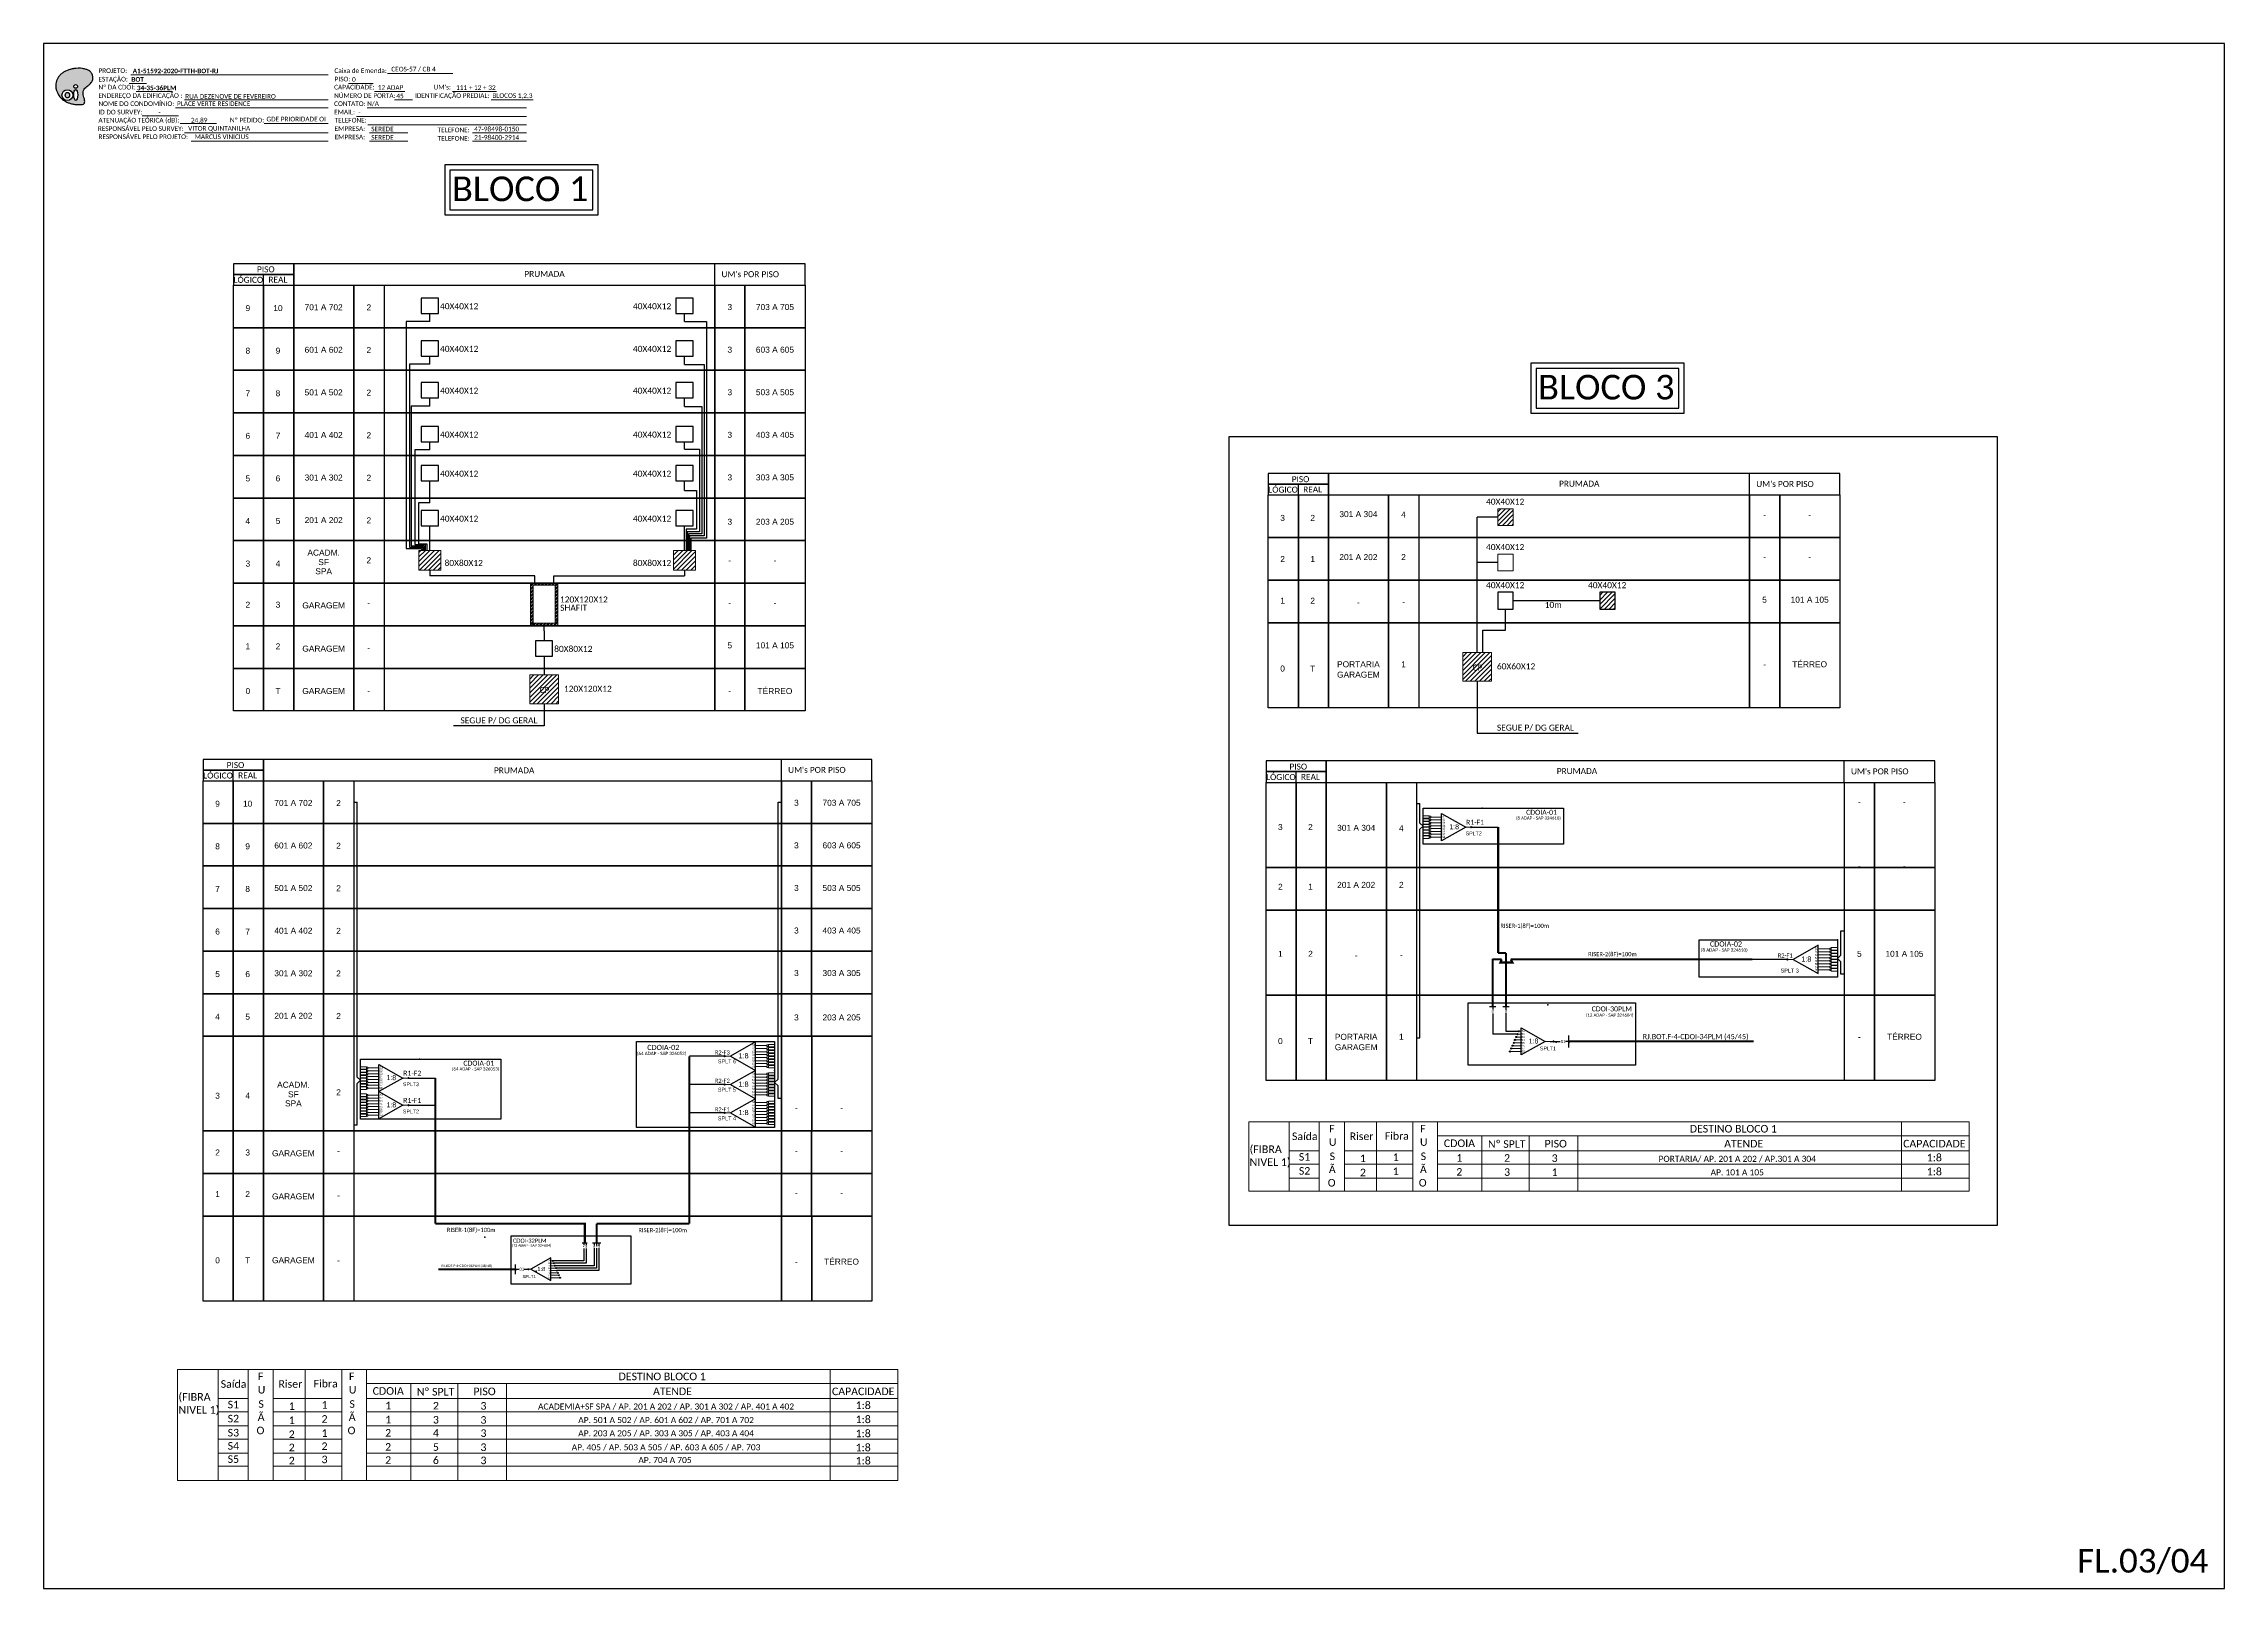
# Model space of a CAD drawing. Header units: inches. Extents: x 12732 to 16384, y 8731 to 9325.
# Drawn here: x 14629 to 15468, y 8731 to 9325 of the extents above; entities that cross this region are included whole.
import ezdxf
from ezdxf.enums import TextEntityAlignment as Align

# ---------------------------------------------------------------- set-up
doc = ezdxf.new("R2010")
doc.units = ezdxf.units.IN
doc.header["$MEASUREMENT"] = 0
doc.layers.add('(Notas)', color=7, linetype='Continuous', lineweight=0)
doc.styles.add('ARIAL', font='arial.ttf')
doc.styles.add('WMF-Calibri0', font='calibri.ttf')
doc.styles.add('WMF-Calibri1', font='calibrib.ttf')

# ---------------------------------------------------------------- blocks, each defined once
blk = doc.blocks.new('SPLT_1-8_SC-APC')
at = {"color": 1, "lineweight": 0}
blk.add_lwpolyline([(-17.04, -7.55), (-19.26, -7.55)], dxfattribs=at)
at = {"color": 1}
blk.add_lwpolyline([(-7.37, -2.1), (-17.04, -7.55), (-7.37, -13), (-7.37, -2.1)], dxfattribs=at)
at = {"color": 3, "lineweight": 0}
for points in [[(-2.99, -3.51), (-7.37, -3.51)], [(-7.37, -4.66), (-2.99, -4.66)], [(-7.37, -5.82), (-2.99, -5.82)], [(-7.37, -6.97), (-2.99, -6.97)], [(-7.37, -8.12), (-2.99, -8.12)], [(-2.41, -3.02), (-2.41, -4)], [(-2.41, -3.02), (0, -3.02)], [(-2.41, -4), (0, -4)], [(-2.41, -4.17), (-2.41, -5.16)], [(-2.41, -4.17), (0, -4.17)], [(-2.41, -5.16), (0, -5.16)], [(-2.41, -5.32), (-2.41, -6.31)], [(-2.41, -5.32), (0, -5.32)], [(-2.41, -6.31), (0, -6.31)], [(-2.41, -6.48), (-2.41, -7.46)], [(-2.41, -6.48), (0, -6.48)], [(-2.41, -7.46), (0, -7.46)], [(-2.41, -7.63), (-2.41, -8.62)], [(-2.41, -7.63), (0, -7.63)], [(-7.37, -9.28), (-2.99, -9.28)], [(-7.37, -10.43), (-2.99, -10.43)], [(-7.37, -11.58), (-2.99, -11.58)], [(-2.41, -8.62), (0, -8.62)], [(-2.41, -8.78), (-2.41, -9.77)], [(-2.41, -8.78), (0, -8.78)], [(-2.41, -9.77), (0, -9.77)], [(-2.41, -9.94), (-2.41, -10.92)], [(-2.41, -9.94), (0, -9.94)], [(-2.41, -10.92), (0, -10.92)], [(-2.41, -11.09), (-2.41, -12.08)], [(-2.41, -11.09), (0, -11.09)], [(-2.41, -12.08), (0, -12.08)]]:
    blk.add_lwpolyline(points, dxfattribs=at)
for points in [[(-2.99, -3.22), (-2.41, -3.22), (-2.41, -3.8), (-2.99, -3.8)], [(-2.99, -4.38), (-2.41, -4.38), (-2.41, -4.95), (-2.99, -4.95)], [(-2.99, -5.53), (-2.41, -5.53), (-2.41, -6.1), (-2.99, -6.1)], [(-2.99, -6.68), (-2.41, -6.68), (-2.41, -7.26), (-2.99, -7.26)], [(-2.99, -7.84), (-2.41, -7.84), (-2.41, -8.41), (-2.99, -8.41)], [(-2.99, -8.99), (-2.41, -8.99), (-2.41, -9.56), (-2.99, -9.56)], [(-2.99, -10.14), (-2.41, -10.14), (-2.41, -10.72), (-2.99, -10.72)], [(-2.99, -11.3), (-2.41, -11.3), (-2.41, -11.87), (-2.99, -11.87)]]:
    blk.add_lwpolyline(points, close=True, dxfattribs=at)
at = {"color": 1, "style": 'ARIAL'}
for s, height, p in [('1:8', 2, (-13.91, -8.4)), ('S1', 0.75, (-8.74, -3.78)), ('S2', 0.75, (-8.74, -4.97)), ('S3', 0.75, (-8.74, -6.18)), ('S4', 0.75, (-8.74, -7.36)), ('S5', 0.75, (-8.74, -8.57)), ('S6', 0.75, (-8.74, -9.69)), ('S7', 0.75, (-8.74, -10.78)), ('S8', 0.75, (-8.74, -11.9))]:
    blk.add_text(s, height=height, dxfattribs=at).set_placement(p)
blk = doc.blocks.new('SPLITTER_')
blk.add_point((0, 0))
at = {"style": 'ARIAL', "flags": 4}
blk.add_attdef('SPLT', (0, -3.26), '', height=1.5, dxfattribs=at)
blk = doc.blocks.new('A$C415C251F')
at = {"color": 3}
blk.add_point((0, 0), dxfattribs=at)
blk = doc.blocks.new('LEG_CDOIA8_C-SPLT_ESQ')
at = {"color": 3, "extrusion": (0, 0, -1), "xscale": -1, "zscale": -1}
blk.add_blockref('A$C415C251F', (0, 0), dxfattribs=at)
at = {"color": 1, "style": 'WMF-Calibri0', "flags": 4}
blk.add_attdef('MODELO', text='', height=1.5, dxfattribs=at).set_placement((22.54, -4.54), align=Align.CENTER)
blk.add_attdef('CDO', (21.44, -2.61), '', height=2, dxfattribs=at)
at = {"style": 'ARIAL', "flags": 4}
blk.add_attdef('SPLITAGEM', text='', height=1.5, dxfattribs=at).set_placement((18.61, -12.59), align=Align.CENTER)
blk = doc.blocks.new('SPLT_1-8_DIV_ESQ')
h = blk.add_hatch(color=3)
h.dxf.hatch_style = 1
edge = h.paths.add_edge_path()
edge.add_arc((-14.27, 0.58), 0.242, 0, 360)
h = blk.add_hatch(color=3)
h.dxf.hatch_style = 1
edge = h.paths.add_edge_path()
edge.add_arc((-13.77, 1.73), 0.242, 0, 360)
h = blk.add_hatch(color=3)
h.dxf.hatch_style = 1
edge = h.paths.add_edge_path()
edge.add_arc((-13.27, 2.88), 0.242, 0, 360)
h = blk.add_hatch(color=3)
h.dxf.hatch_style = 1
edge = h.paths.add_edge_path()
edge.add_arc((-12.77, 4.04), 0.242, 0, 360)
h = blk.add_hatch(color=3)
h.dxf.hatch_style = 1
edge = h.paths.add_edge_path()
edge.add_arc((-16.27, -4.04), 0.242, 0, 360)
h = blk.add_hatch(color=3)
h.dxf.hatch_style = 1
edge = h.paths.add_edge_path()
edge.add_arc((-15.77, -2.88), 0.242, 0, 360)
h = blk.add_hatch(color=3)
h.dxf.hatch_style = 1
edge = h.paths.add_edge_path()
edge.add_arc((-15.27, -1.73), 0.242, 0, 360)
h = blk.add_hatch(color=3)
h.dxf.hatch_style = 1
edge = h.paths.add_edge_path()
edge.add_arc((-14.77, -0.58), 0.242, 0, 360)
at = {"color": 7, "lineweight": 0}
for points in [[(-11.89, 0.58), (-14.27, 0.58)], [(-11.89, 1.73), (-13.77, 1.73)], [(-11.89, 2.88), (-13.27, 2.88)], [(-12.77, 4.04), (-11.89, 4.04)], [(-11.89, -4.04), (-16.27, -4.04)], [(-11.89, -2.88), (-15.77, -2.88)], [(-11.89, -1.73), (-15.27, -1.73)], [(-11.89, -0.58), (-14.77, -0.58)]]:
    blk.add_lwpolyline(points, dxfattribs=at)
at = {"color": 1}
blk.add_lwpolyline([(-11.89, 5.45), (-2.22, 0), (-11.89, -5.45), (-11.89, 5.45)], dxfattribs=at)
at = {"color": 1, "lineweight": 0}
blk.add_lwpolyline([(-2.22, 0), (0, 0)], dxfattribs=at)
at = {"color": 3}
for centre in [(-14.27, 0.58), (-13.77, 1.73), (-13.27, 2.88), (-12.77, 4.04), (-16.27, -4.04), (-15.77, -2.88), (-15.27, -1.73), (-14.77, -0.58)]:
    blk.add_circle(centre, 0.242, dxfattribs=at)
at = {"color": 1, "style": 'ARIAL'}
for s, height, p in [('S3', 0.75, (-11.71, 1.37)), ('S4', 0.75, (-11.71, 0.19)), ('S2', 0.75, (-11.7, 2.58)), ('S1', 0.75, (-11.56, 3.77)), ('1:8', 2, (-8.81, -0.85)), ('S5', 0.75, (-11.71, -1.02)), ('S6', 0.75, (-11.71, -2.14)), ('S7', 0.75, (-11.71, -3.24)), ('S8', 0.75, (-11.71, -4.36))]:
    blk.add_text(s, height=height, dxfattribs=at).set_placement(p)
blk = doc.blocks.new('SPLT_1-8_SC-APC_ESQ')
at = {"color": 3, "lineweight": 0}
for points in [[(2.41, -3.02), (0, -3.02)], [(2.41, -4), (0, -4)], [(2.41, -4.17), (0, -4.17)], [(2.41, -5.16), (0, -5.16)], [(2.41, -5.32), (0, -5.32)], [(2.41, -6.31), (0, -6.31)], [(2.41, -6.48), (0, -6.48)], [(2.41, -7.46), (0, -7.46)], [(2.41, -7.63), (0, -7.63)], [(2.41, -8.62), (0, -8.62)], [(2.41, -3.02), (2.41, -4)], [(2.41, -4.17), (2.41, -5.16)], [(2.41, -5.32), (2.41, -6.31)], [(2.41, -6.48), (2.41, -7.46)], [(2.41, -7.63), (2.41, -8.62)], [(2.99, -3.51), (7.37, -3.51)], [(7.37, -4.66), (2.99, -4.66)], [(7.37, -5.82), (2.99, -5.82)], [(7.37, -6.97), (2.99, -6.97)], [(7.37, -8.12), (2.99, -8.12)], [(2.41, -8.78), (0, -8.78)], [(2.41, -9.77), (0, -9.77)], [(2.41, -9.94), (0, -9.94)], [(2.41, -10.92), (0, -10.92)], [(2.41, -11.09), (0, -11.09)], [(2.41, -12.08), (0, -12.08)], [(2.41, -8.78), (2.41, -9.77)], [(2.41, -9.94), (2.41, -10.92)], [(2.41, -11.09), (2.41, -12.08)], [(7.37, -9.28), (2.99, -9.28)], [(7.37, -10.43), (2.99, -10.43)], [(7.37, -11.58), (2.99, -11.58)]]:
    blk.add_lwpolyline(points, dxfattribs=at)
for points in [[(2.99, -3.22), (2.41, -3.22), (2.41, -3.8), (2.99, -3.8)], [(2.99, -4.38), (2.41, -4.38), (2.41, -4.95), (2.99, -4.95)], [(2.99, -5.53), (2.41, -5.53), (2.41, -6.1), (2.99, -6.1)], [(2.99, -6.68), (2.41, -6.68), (2.41, -7.26), (2.99, -7.26)], [(2.99, -7.84), (2.41, -7.84), (2.41, -8.41), (2.99, -8.41)], [(2.99, -8.99), (2.41, -8.99), (2.41, -9.56), (2.99, -9.56)], [(2.99, -10.14), (2.41, -10.14), (2.41, -10.72), (2.99, -10.72)], [(2.99, -11.3), (2.41, -11.3), (2.41, -11.87), (2.99, -11.87)]]:
    blk.add_lwpolyline(points, close=True, dxfattribs=at)
at = {"color": 1}
blk.add_lwpolyline([(7.37, -2.1), (17.04, -7.55), (7.37, -13), (7.37, -2.1)], dxfattribs=at)
at = {"color": 1, "lineweight": 0}
blk.add_lwpolyline([(17.04, -7.55), (19.26, -7.55)], dxfattribs=at)
at = {"color": 1, "style": 'ARIAL'}
for s, height, p in [('S5', 0.75, (7.55, -8.57)), ('S3', 0.75, (7.55, -6.18)), ('S4', 0.75, (7.55, -7.36)), ('S2', 0.75, (7.56, -4.97)), ('S1', 0.75, (7.7, -3.78)), ('1:8', 2, (10.45, -8.4)), ('S6', 0.75, (7.55, -9.69)), ('S7', 0.75, (7.55, -10.78)), ('S8', 0.75, (7.55, -11.9))]:
    blk.add_text(s, height=height, dxfattribs=at).set_placement(p)
blk = doc.blocks.new('OI')
h = blk.add_hatch(color=40)
edge = h.paths.add_edge_path()
edge.add_spline(control_points=[(4.35, -0.67), (3.92, -0.99), (3.26, -1.5), (2.81, -2.59), (2.9, -3.5), (3.06, -4.27), (3.31, -4.85), (3.37, -5.39), (3.4, -5.88), (3.2, -6.4), (2.54, -6.61), (1.65, -6.63), (0.55, -6.67), (-0.56, -6.42), (-1.61, -6.14), (-2.77, -5.61), (-3.92, -4.77), (-4.89, -3.7), (-5.34, -2.65), (-5.6, -1.94), (-5.85, -0.96), (-5.71, 0.47), (-5.1, 2.02), (-4.14, 3.02), (-3.3, 3.61), (-2.37, 4.16), (-1.36, 4.44), (-0.56, 4.7), (0.79, 4.85), (2.24, 4.97), (3.79, 4.57), (4.67, 4.21), (5.44, 3.65), (5.76, 2.99), (6.03, 2.21), (6.01, 1.46), (5.72, 0.64), (5.31, 0.08), (4.88, -0.38), (4.51, -0.55), (4.35, -0.67)], knot_values=[0, 0, 0, 0, 1.60434, 2.417191, 3.427595, 4.282808, 4.776746, 5.304182, 5.888771, 6.258406, 6.858137, 7.79129, 8.986195, 10.124242, 11.187857, 12.242908, 13.953784, 15.414161, 16.515391, 17.349188, 17.675853, 19.552021, 21.515531, 22.568638, 23.63245, 24.621084, 25.782718, 26.745347, 27.142653, 29.870543, 31.004649, 31.921532, 32.709589, 33.801391, 34.042471, 35.192333, 35.971461, 36.628871, 37.254359, 37.836911, 37.836911, 37.836911, 37.836911], degree=3, periodic=0)
h.paths.add_polyline_path([(1.13, -0.87, -1), (-0.04, -0.87, -1)], flags=16)
edge = h.paths.add_edge_path(flags=16)
edge.add_ellipse((0.56, -3.59), major_axis=(-0.02, 1.71), ratio=0.361305, start_angle=0, end_angle=360)
h.paths.add_polyline_path([(-0.36, -3.62, -1), (-3.8, -3.62, -1)], flags=16)
edge = h.paths.add_edge_path(flags=0)
edge.add_ellipse((-2.08, -3.62), major_axis=(0, 0.885), ratio=0.758294, start_angle=0, end_angle=360)
at = {"color": 40}
for centre, radius in [((-2.08, -3.62), 1.72), ((0.54, -0.87), 0.587)]:
    blk.add_circle(centre, radius, dxfattribs=at)
blk.add_ellipse((-2.08, -3.62), major_axis=(0, 0.885), ratio=0.758294, start_param=-3.141592653589792, end_param=3.141592653589792, dxfattribs=at)
blk.add_ellipse((0.56, -3.59), major_axis=(-0.02, 1.71), ratio=0.361305, dxfattribs=at)
at = {"color": 40, "start_tangent": (-0.800898, -0.598801), "end_tangent": (-0.800898, -0.598801)}
blk.add_spline([(4.35, -0.67), (3.2, -1.78), (2.9, -2.54), (2.92, -3.55), (3.12, -4.38), (3.28, -4.85), (3.37, -5.37), (3.35, -5.95), (3.2, -6.29), (2.66, -6.55), (1.73, -6.63), (0.54, -6.62), (-0.58, -6.41), (-1.6, -6.11), (-2.56, -5.67), (-3.95, -4.67), (-4.89, -3.56), (-5.37, -2.56), (-5.64, -1.78), (-5.72, -1.46), (-5.63, 0.42), (-4.84, 2.22), (-4.13, 2.99), (-3.27, 3.62), (-2.4, 4.09), (-1.3, 4.47), (-0.37, 4.72), (0.02, 4.77), (2.75, 4.8), (3.85, 4.53), (4.69, 4.16), (5.31, 3.68), (5.85, 2.73), (5.93, 2.5), (5.94, 1.35), (5.67, 0.62), (5.29, 0.08), (4.84, -0.36), (4.35, -0.67)], degree=3, dxfattribs=at)

msp = doc.modelspace()

# ---------------------------------------------------------------- hatches: boundary and pattern name
at = {"lineweight": 0}
h = msp.add_hatch(dxfattribs=at)
h.set_pattern_fill('ANSI31', color=1, scale=10, style=0)
h.set_pattern_definition([(45, (796.9596, 98.9316), (-0.88388348, 0.88388348), [])])
h.paths.add_polyline_path([(15194.6, 9146.06), (15188.59, 9146.06), (15188.59, 9139.6), (15194.6, 9139.6)])
h = msp.add_hatch(dxfattribs=at)
h.set_pattern_fill('ANSI31', color=1, scale=10, style=0)
h.paths.add_polyline_path([(14782.2, 9129.99), (14773.75, 9129.99), (14773.75, 9122.43), (14782.2, 9122.43)])
h.paths.add_polyline_path([(14880.09, 9129.99), (14871.64, 9129.99), (14871.64, 9122.43), (14880.09, 9122.43)])
h = msp.add_hatch()
h.set_pattern_fill('ANSI32', color=3, scale=0.1)
h.set_pattern_definition([(45, (7177.3405, 11449.4195), (-0.67351921, 0.67351921), []), (45, (7177.7895, 11449.4195), (-0.67351921, 0.67351921), [])])
h.paths.add_polyline_path([(14817.68, 9116.63), (14826.18, 9116.63), (14826.18, 9102.06), (14817.68, 9102.06)], flags=16)
h.paths.add_polyline_path([(14816.68, 9117.43), (14827.15, 9117.43), (14827.18, 9101.06), (14816.68, 9101.06)])
h = msp.add_hatch(dxfattribs=at)
h.set_pattern_fill('ANSI31', color=1, scale=10, style=0)
h.set_pattern_definition([(45, (836.1813, 66.8142), (-0.88388348, 0.88388348), [])])
h.paths.add_polyline_path([(15233.82, 9113.94), (15227.81, 9113.94), (15227.81, 9107.48), (15233.82, 9107.48)])
h = msp.add_hatch(dxfattribs=at)
h.set_pattern_fill('ANSI31', color=1, scale=10, style=0)
h.set_pattern_definition([(45, (796.9596, 81.4705), (-0.88388348, 0.88388348), [])])
h.paths.add_polyline_path([(15175.13, 9090.78), (15175.13, 9079.7), (15186.21, 9079.7), (15186.21, 9090.78)])
h.paths.add_polyline_path([(15178.33, 9083.21), (15183.34, 9083.21), (15183.34, 9086.76), (15178.33, 9086.76)], flags=24)
h = msp.add_hatch(dxfattribs=at)
h.set_pattern_fill('ANSI31', color=1, scale=10, style=0)
h.set_pattern_definition([(45, (438.2173, 72.841), (-0.88388348, 0.88388348), [])])
h.paths.add_polyline_path([(14816.39, 9082.15), (14816.39, 9071.07), (14827.47, 9071.07), (14827.47, 9082.15)])
h.paths.add_polyline_path([(14819.58, 9074.58), (14824.6, 9074.58), (14824.6, 9078.13), (14819.58, 9078.13)], flags=24)
h = msp.add_hatch(color=3)
h.dxf.hatch_style = 1
edge = h.paths.add_edge_path()
edge.add_arc((15178.44, 9023.62), 0.246, 0, 360)
h = msp.add_hatch(color=3)
h.dxf.hatch_style = 1
edge = h.paths.add_edge_path()
edge.add_arc((15299.98, 8972.76), 0.256, 0, 360)
h = msp.add_hatch(color=3)
h.dxf.hatch_style = 1
edge = h.paths.add_edge_path()
edge.add_arc((15210.04, 8941.24), 0.246, 0, 360)
h = msp.add_hatch(color=3)
h.dxf.hatch_style = 1
edge = h.paths.add_edge_path()
edge.add_arc((14891.3, 8935.55), 0.256, 0, 360)
h = msp.add_hatch(color=3)
h.dxf.hatch_style = 1
edge = h.paths.add_edge_path()
edge.add_arc((14769.76, 8927.15), 0.246, 0, 360)
h = msp.add_hatch(color=3)
h.dxf.hatch_style = 1
edge = h.paths.add_edge_path()
edge.add_arc((14891.3, 8924.65), 0.256, 0, 360)
h = msp.add_hatch(color=3)
h.dxf.hatch_style = 1
edge = h.paths.add_edge_path()
edge.add_arc((14769.76, 8916.69), 0.246, 0, 360)
h = msp.add_hatch(color=3)
h.dxf.hatch_style = 1
edge = h.paths.add_edge_path()
edge.add_arc((14891.3, 8913.76), 0.256, 0, 360)
h = msp.add_hatch(color=3)
h.dxf.hatch_style = 1
edge = h.paths.add_edge_path()
edge.add_arc((14825.22, 8856.82), 0.193, 0, 360)
h = msp.add_hatch(color=3)
h.dxf.hatch_style = 1
edge = h.paths.add_edge_path()
edge.add_arc((14825.62, 8855.9), 0.193, 0, 360)
h = msp.add_hatch(color=3)
h.dxf.hatch_style = 1
edge = h.paths.add_edge_path()
edge.add_arc((14815.9, 8853.59), 0.205, 0, 360)
h = msp.add_hatch(color=3)
h.dxf.hatch_style = 1
edge = h.paths.add_edge_path()
edge.add_arc((14826.02, 8854.98), 0.193, 0, 360)
h = msp.add_hatch(color=3)
h.dxf.hatch_style = 1
edge = h.paths.add_edge_path()
edge.add_arc((14826.42, 8854.05), 0.193, 0, 360)
h = msp.add_hatch(color=3)
h.dxf.hatch_style = 1
edge = h.paths.add_edge_path()
edge.add_arc((14826.82, 8853.13), 0.193, 0, 360)
h = msp.add_hatch(color=3)
h.dxf.hatch_style = 1
edge = h.paths.add_edge_path()
edge.add_arc((14827.22, 8852.21), 0.193, 0, 360)
h = msp.add_hatch(color=3)
h.dxf.hatch_style = 1
edge = h.paths.add_edge_path()
edge.add_arc((14827.62, 8851.29), 0.193, 0, 360)
h = msp.add_hatch(color=3)
h.dxf.hatch_style = 1
edge = h.paths.add_edge_path()
edge.add_arc((14828.02, 8850.36), 0.193, 0, 360)

# ---------------------------------------------------------------- linework, layer by layer
at = {"layer": '(Notas)', "lineweight": 0}
for p, q in [((15108.46, 8883.58), (15108.46, 8910.31)), ((15119.99, 8883.58), (15119.99, 8910.31)), ((15129.63, 8883.58), (15129.63, 8910.31)), ((15141.97, 8883.58), (15141.97, 8910.31)), ((15156, 8883.58), (15156, 8910.31)), ((15165.47, 8883.58), (15165.47, 8910.31)), ((15343.85, 8883.58), (15343.85, 8910.31)), ((15108.46, 8899.13), (15119.99, 8899.13)), ((15129.63, 8899.13), (15156, 8899.13)), ((15165.47, 8904.88), (15369.85, 8904.88)), ((15165.47, 8899.13), (15369.85, 8899.13)), ((15182.54, 8883.58), (15182.54, 8904.88)), ((15200.63, 8883.58), (15200.63, 8904.88)), ((15219.39, 8883.58), (15219.39, 8904.88)), ((15108.46, 8894.06), (15119.99, 8894.06)), ((15129.63, 8894.06), (15156, 8894.06)), ((15165.47, 8894.06), (15369.85, 8894.06)), ((15108.46, 8888.65), (15119.99, 8888.65)), ((15108.46, 8883.58), (15119.99, 8883.58)), ((15129.63, 8888.65), (15156, 8888.65)), ((15129.63, 8883.58), (15156, 8883.58)), ((15165.47, 8888.65), (15369.85, 8888.65)), ((15165.47, 8883.58), (15369.85, 8883.58)), ((14696.56, 8772.44), (14696.56, 8815.06)), ((14708.09, 8772.44), (14708.09, 8815.06)), ((14717.73, 8772.44), (14717.73, 8815.06)), ((14730.07, 8772.44), (14730.07, 8815.06)), ((14744.1, 8772.44), (14744.1, 8815.06)), ((14753.57, 8772.44), (14753.57, 8815.06)), ((14931.96, 8772.44), (14931.96, 8815.06)), ((14753.57, 8809.63), (14957.96, 8809.63)), ((14770.64, 8772.44), (14770.64, 8809.63)), ((14788.73, 8772.44), (14788.73, 8809.63)), ((14807.49, 8772.44), (14807.49, 8809.63)), ((14696.56, 8803.88), (14708.09, 8803.88)), ((14696.56, 8798.81), (14708.09, 8798.81)), ((14717.73, 8803.88), (14744.1, 8803.88)), ((14717.73, 8798.81), (14744.1, 8798.81)), ((14753.57, 8803.88), (14957.96, 8803.88)), ((14753.57, 8798.81), (14957.96, 8798.81)), ((14696.56, 8793.4), (14708.09, 8793.4)), ((14696.56, 8788.33), (14708.09, 8788.33)), ((14717.73, 8793.4), (14744.1, 8793.4)), ((14717.73, 8788.33), (14744.1, 8788.33)), ((14753.57, 8793.4), (14957.96, 8793.4)), ((14753.57, 8788.33), (14957.96, 8788.33)), ((14696.56, 8782.92), (14708.09, 8782.92)), ((14717.73, 8782.92), (14744.1, 8782.92)), ((14753.57, 8782.92), (14957.96, 8782.92)), ((14696.56, 8777.85), (14708.09, 8777.85)), ((14717.73, 8777.85), (14744.1, 8777.85)), ((14717.73, 8772.44), (14744.1, 8772.44)), ((14753.57, 8777.85), (14957.96, 8777.85)), ((14753.57, 8772.44), (14957.96, 8772.44))]:
    msp.add_line(p, q, dxfattribs=at)
for points in [[(15092.83, 8910.31), (15369.85, 8910.31), (15369.85, 8883.58), (15092.83, 8883.58)], [(14680.93, 8815.06), (14957.96, 8815.06), (14957.96, 8772.44), (14680.93, 8772.44)]]:
    msp.add_lwpolyline(points, close=True, dxfattribs=at)
for points in [[(14629.46, 8730.9), (15468.02, 8730.9), (15468.02, 9324.9), (14629.46, 9324.9), (14629.46, 8730.9)], [(14714.06, 9232.03), (14714.06, 9236.14)], [(14725.63, 9232.03), (14922.3, 9232.03), (14922.3, 9240.25), (14725.63, 9240.25), (14725.63, 9240.25), (14725.63, 9232.03)], [(14887.54, 9232.03), (14887.54, 9240.25)], [(15123.51, 9151.35), (15320.18, 9151.35), (15320.18, 9159.58), (15123.51, 9159.58), (15123.51, 9159.58), (15123.51, 9151.35)], [(15285.43, 9151.35), (15285.43, 9159.58)], [(15111.94, 9151.35), (15111.94, 9155.46)], [(14821.93, 9099.04), (14821.93, 9101.06)], [(14821.93, 9071.07), (14821.93, 9062.52), (14787.01, 9062.52)], [(14713.98, 9041.43), (14947.92, 9041.43), (14947.92, 9049.65), (14713.98, 9049.65), (14713.98, 9049.65), (14713.98, 9041.43)], [(14913.2, 9041.43), (14913.2, 9049.65)], [(15122.65, 9040.83), (15356.63, 9040.83), (15356.63, 9049.06), (15122.65, 9049.06), (15122.65, 9049.06), (15122.65, 9040.83)], [(15321.87, 9040.83), (15321.87, 9049.06)], [(14702.4, 9041.43), (14702.4, 9045.54)], [(15111.08, 9040.83), (15111.08, 9044.95)], [(15215.99, 8941.22), (15215.99, 8940.57)], [(14810.96, 8853.59), (14810.96, 8853.05)]]:
    msp.add_lwpolyline(points)
at = {"color": 7, "lineweight": 0}
for points in [[(14662.41, 9309.58), (14668.96, 9309.58)], [(14662.93, 9312.86), (14738.9, 9312.86)], [(14746.7, 9309.62), (14756.18, 9309.62)], [(14761.74, 9313.35), (14786.87, 9313.35)], [(14665.07, 9306.51), (14679.02, 9306.51)], [(14680.23, 9300.16), (14738.9, 9300.16)], [(14683.64, 9303.27), (14738.9, 9303.27)], [(14753.86, 9300.16), (14815.09, 9300.16)], [(14756.74, 9306.51), (14768.36, 9306.51)], [(14764.33, 9303.27), (14771.27, 9303.27)], [(14786.69, 9306.51), (14803.54, 9306.51)], [(14801.5, 9303.27), (14817.68, 9303.27)], [(14667.39, 9297.1), (14681.34, 9297.1)], [(14681.93, 9294.13), (14695.87, 9294.13)], [(14714.26, 9294.14), (14738.75, 9294.14)], [(14714.76, 9294.14), (14738.91, 9294.14)], [(14749.82, 9296.92), (14815.09, 9296.92)], [(14754.11, 9293.69), (14815.09, 9293.69)], [(14683.64, 9290.58), (14738.9, 9290.58)], [(14686.13, 9287.34), (14738.9, 9287.34)], [(14754.72, 9290.58), (14769.51, 9290.58)], [(14754.72, 9287.34), (14769.51, 9287.34)], [(14794.32, 9290.58), (14815.09, 9290.58)], [(14794.32, 9287.34), (14815.09, 9287.34)], [(14825.22, 8856.82), (14824.52, 8856.82)], [(14824.52, 8855.9), (14825.62, 8855.9)], [(14824.52, 8854.98), (14826.02, 8854.98)], [(14824.52, 8854.05), (14826.42, 8854.05)], [(14824.52, 8853.13), (14826.82, 8853.13)], [(14824.52, 8852.21), (14827.22, 8852.21)], [(14824.52, 8851.29), (14827.62, 8851.29)], [(14824.52, 8850.36), (14828.02, 8850.36)]]:
    msp.add_lwpolyline(points, dxfattribs=at)
for points in [[(14842.64, 9278.27), (14783.71, 9278.27), (14783.71, 9259.01), (14842.64, 9259.01)], [(14840.64, 9276.27), (14785.71, 9276.27), (14785.71, 9261.01), (14840.64, 9261.01)], [(14702.48, 9236.14), (14725.63, 9236.14), (14725.63, 9240.25), (14702.48, 9240.25)], [(14702.48, 9232.03), (14725.63, 9232.03), (14725.63, 9236.14), (14702.48, 9236.14)], [(14702.48, 9232.03), (14714.06, 9232.03), (14714.06, 9215.66), (14702.48, 9215.66)], [(14714.06, 9232.03), (14725.63, 9232.03), (14725.63, 9215.66), (14714.06, 9215.66)], [(14725.63, 9232.03), (14887.58, 9232.03), (14887.58, 9215.66), (14725.63, 9215.66)], [(14725.63, 9232.03), (14748.77, 9232.03), (14748.77, 9215.66), (14725.63, 9215.66)], [(14748.77, 9232.03), (14760.35, 9232.03), (14760.35, 9215.66), (14748.77, 9215.66)], [(14781.29, 9227.07), (14774.66, 9227.07), (14774.66, 9221.14), (14781.29, 9221.14)], [(14879.18, 9227.07), (14872.56, 9227.07), (14872.56, 9221.14), (14879.18, 9221.14)], [(14887.58, 9232.03), (14899.15, 9232.03), (14899.15, 9215.66), (14887.58, 9215.66)], [(14899.15, 9232.03), (14922.3, 9232.03), (14922.3, 9215.66), (14899.15, 9215.66)], [(14702.48, 9215.66), (14714.06, 9215.66), (14714.06, 9199.29), (14702.48, 9199.29)], [(14714.06, 9215.66), (14725.63, 9215.66), (14725.63, 9199.29), (14714.06, 9199.29)], [(14725.63, 9215.66), (14887.58, 9215.66), (14887.58, 9199.29), (14725.63, 9199.29)], [(14725.63, 9215.66), (14748.77, 9215.66), (14748.77, 9199.29), (14725.63, 9199.29)], [(14748.77, 9215.66), (14760.35, 9215.66), (14760.35, 9199.29), (14748.77, 9199.29)], [(14781.29, 9210.67), (14774.66, 9210.67), (14774.66, 9204.73), (14781.29, 9204.73)], [(14879.18, 9210.67), (14872.56, 9210.67), (14872.56, 9204.73), (14879.18, 9204.73)], [(14887.58, 9215.66), (14899.15, 9215.66), (14899.15, 9199.29), (14887.58, 9199.29)], [(14899.15, 9215.66), (14922.3, 9215.66), (14922.3, 9199.29), (14899.15, 9199.29)], [(14702.48, 9199.29), (14714.06, 9199.29), (14714.06, 9182.91), (14702.48, 9182.91)], [(14714.06, 9199.29), (14725.63, 9199.29), (14725.63, 9182.91), (14714.06, 9182.91)], [(14725.63, 9199.29), (14887.58, 9199.29), (14887.58, 9182.91), (14725.63, 9182.91)], [(14725.63, 9199.29), (14748.77, 9199.29), (14748.77, 9182.91), (14725.63, 9182.91)], [(14748.77, 9199.29), (14760.35, 9199.29), (14760.35, 9182.91), (14748.77, 9182.91)], [(14887.58, 9199.29), (14899.15, 9199.29), (14899.15, 9182.91), (14887.58, 9182.91)], [(14899.15, 9199.29), (14922.3, 9199.29), (14922.3, 9182.91), (14899.15, 9182.91)], [(15260.25, 9202.01), (15201.33, 9202.01), (15201.33, 9182.75), (15260.25, 9182.75)], [(15258.25, 9200.01), (15203.33, 9200.01), (15203.33, 9184.75), (15258.25, 9184.75)], [(14781.29, 9194.61), (14774.66, 9194.61), (14774.66, 9188.68), (14781.29, 9188.68)], [(14879.18, 9194.61), (14872.56, 9194.61), (14872.56, 9188.68), (14879.18, 9188.68)], [(14702.48, 9182.91), (14714.06, 9182.91), (14714.06, 9166.54), (14702.48, 9166.54)], [(14714.06, 9182.91), (14725.63, 9182.91), (14725.63, 9166.54), (14714.06, 9166.54)], [(14725.63, 9182.91), (14887.58, 9182.91), (14887.58, 9166.54), (14725.63, 9166.54)], [(14725.63, 9182.91), (14748.77, 9182.91), (14748.77, 9166.54), (14725.63, 9166.54)], [(14748.77, 9182.91), (14760.35, 9182.91), (14760.35, 9166.54), (14748.77, 9166.54)], [(14887.58, 9182.91), (14899.15, 9182.91), (14899.15, 9166.54), (14887.58, 9166.54)], [(14899.15, 9182.91), (14922.3, 9182.91), (14922.3, 9166.54), (14899.15, 9166.54)], [(14781.29, 9177.71), (14774.66, 9177.71), (14774.66, 9171.78), (14781.29, 9171.78)], [(14879.18, 9177.71), (14872.56, 9177.71), (14872.56, 9171.78), (14879.18, 9171.78)], [(14702.48, 9166.54), (14714.06, 9166.54), (14714.06, 9150.17), (14702.48, 9150.17)], [(14714.06, 9166.54), (14725.63, 9166.54), (14725.63, 9150.17), (14714.06, 9150.17)], [(14725.63, 9166.54), (14887.58, 9166.54), (14887.58, 9150.17), (14725.63, 9150.17)], [(14725.63, 9166.54), (14748.77, 9166.54), (14748.77, 9150.17), (14725.63, 9150.17)], [(14748.77, 9166.54), (14760.35, 9166.54), (14760.35, 9150.17), (14748.77, 9150.17)], [(14887.58, 9166.54), (14899.15, 9166.54), (14899.15, 9150.17), (14887.58, 9150.17)], [(14899.15, 9166.54), (14922.3, 9166.54), (14922.3, 9150.17), (14899.15, 9150.17)], [(14781.29, 9162.7), (14774.66, 9162.7), (14774.66, 9156.77), (14781.29, 9156.77)], [(14879.18, 9162.7), (14872.56, 9162.7), (14872.56, 9156.77), (14879.18, 9156.77)], [(15100.37, 9155.46), (15123.51, 9155.46), (15123.51, 9159.58), (15100.37, 9159.58)], [(14702.48, 9150.17), (14714.06, 9150.17), (14714.06, 9133.8), (14702.48, 9133.8)], [(14714.06, 9150.17), (14725.63, 9150.17), (14725.63, 9133.8), (14714.06, 9133.8)], [(14725.63, 9150.17), (14887.58, 9150.17), (14887.58, 9133.8), (14725.63, 9133.8)], [(14725.63, 9150.17), (14748.77, 9150.17), (14748.77, 9133.8), (14725.63, 9133.8)], [(14748.77, 9150.17), (14760.35, 9150.17), (14760.35, 9133.8), (14748.77, 9133.8)], [(14887.58, 9150.17), (14899.15, 9150.17), (14899.15, 9133.8), (14887.58, 9133.8)], [(14899.15, 9150.17), (14922.3, 9150.17), (14922.3, 9133.8), (14899.15, 9133.8)], [(15100.37, 9151.35), (15123.51, 9151.35), (15123.51, 9155.46), (15100.37, 9155.46)], [(15100.37, 9151.35), (15111.94, 9151.35), (15111.94, 9134.98), (15100.37, 9134.98)], [(15111.94, 9151.35), (15123.51, 9151.35), (15123.51, 9134.98), (15111.94, 9134.98)], [(15123.51, 9151.35), (15285.46, 9151.35), (15285.46, 9134.98), (15123.51, 9134.98)], [(15123.51, 9151.35), (15146.66, 9151.35), (15146.66, 9134.98), (15123.51, 9134.98)], [(15146.66, 9151.35), (15158.23, 9151.35), (15158.23, 9134.98), (15146.66, 9134.98)], [(15285.46, 9151.35), (15297.04, 9151.35), (15297.04, 9134.98), (15285.46, 9134.98)], [(15297.04, 9151.35), (15320.18, 9151.35), (15320.18, 9134.98), (15297.04, 9134.98)], [(14781.29, 9145.39), (14774.66, 9145.39), (14774.66, 9139.46), (14781.29, 9139.46)], [(14879.18, 9145.39), (14872.56, 9145.39), (14872.56, 9139.46), (14879.18, 9139.46)], [(14702.48, 9133.8), (14714.06, 9133.8), (14714.06, 9117.43), (14702.48, 9117.43)], [(14714.06, 9133.8), (14725.63, 9133.8), (14725.63, 9117.43), (14714.06, 9117.43)], [(14725.63, 9133.8), (14887.58, 9133.8), (14887.58, 9117.43), (14725.63, 9117.43)], [(14725.63, 9133.8), (14748.77, 9133.8), (14748.77, 9117.43), (14725.63, 9117.43)], [(14748.77, 9133.8), (14760.35, 9133.8), (14760.35, 9117.43), (14748.77, 9117.43)], [(14887.58, 9133.8), (14899.15, 9133.8), (14899.15, 9117.43), (14887.58, 9117.43)], [(14899.15, 9133.8), (14922.3, 9133.8), (14922.3, 9117.43), (14899.15, 9117.43)], [(15100.37, 9134.98), (15111.94, 9134.98), (15111.94, 9118.61), (15100.37, 9118.61)], [(15111.94, 9134.98), (15123.51, 9134.98), (15123.51, 9118.61), (15111.94, 9118.61)], [(15123.51, 9134.98), (15285.46, 9134.98), (15285.46, 9118.61), (15123.51, 9118.61)], [(15123.51, 9134.98), (15146.66, 9134.98), (15146.66, 9118.61), (15123.51, 9118.61)], [(15146.66, 9134.98), (15158.23, 9134.98), (15158.23, 9118.61), (15146.66, 9118.61)], [(15285.46, 9134.98), (15297.04, 9134.98), (15297.04, 9118.61), (15285.46, 9118.61)], [(15297.04, 9134.98), (15320.18, 9134.98), (15320.18, 9118.61), (15297.04, 9118.61)], [(14702.48, 9117.43), (14714.06, 9117.43), (14714.06, 9101.06), (14702.48, 9101.06)], [(14714.06, 9117.43), (14725.63, 9117.43), (14725.63, 9101.06), (14714.06, 9101.06)], [(14725.63, 9117.43), (14887.58, 9117.43), (14887.58, 9101.06), (14725.63, 9101.06)], [(14725.63, 9117.43), (14748.77, 9117.43), (14748.77, 9101.06), (14725.63, 9101.06)], [(14748.77, 9117.43), (14760.35, 9117.43), (14760.35, 9101.06), (14748.77, 9101.06)], [(14887.58, 9117.43), (14899.15, 9117.43), (14899.15, 9101.06), (14887.58, 9101.06)], [(14899.15, 9117.43), (14922.3, 9117.43), (14922.3, 9101.06), (14899.15, 9101.06)], [(15100.37, 9118.61), (15111.94, 9118.61), (15111.94, 9102.24), (15100.37, 9102.24)], [(15111.94, 9118.61), (15123.51, 9118.61), (15123.51, 9102.24), (15111.94, 9102.24)], [(15123.51, 9118.61), (15285.46, 9118.61), (15285.46, 9102.24), (15123.51, 9102.24)], [(15123.51, 9118.61), (15146.66, 9118.61), (15146.66, 9102.24), (15123.51, 9102.24)], [(15146.66, 9118.61), (15158.23, 9118.61), (15158.23, 9102.24), (15146.66, 9102.24)], [(15285.46, 9118.61), (15297.04, 9118.61), (15297.04, 9102.24), (15285.46, 9102.24)], [(15297.04, 9118.61), (15320.18, 9118.61), (15320.18, 9102.24), (15297.04, 9102.24)], [(15194.6, 9113.94), (15188.59, 9113.94), (15188.59, 9107.48), (15194.6, 9107.48)], [(15233.82, 9113.94), (15227.81, 9113.94), (15227.81, 9107.48), (15233.82, 9107.48)], [(14702.48, 9101.06), (14714.06, 9101.06), (14714.06, 9084.68), (14702.48, 9084.68)], [(14714.06, 9101.06), (14725.63, 9101.06), (14725.63, 9084.68), (14714.06, 9084.68)], [(14725.63, 9101.06), (14887.58, 9101.06), (14887.58, 9084.68), (14725.63, 9084.68)], [(14725.63, 9101.06), (14748.77, 9101.06), (14748.77, 9084.68), (14725.63, 9084.68)], [(14748.77, 9101.06), (14760.35, 9101.06), (14760.35, 9084.68), (14748.77, 9084.68)], [(14887.58, 9101.06), (14899.15, 9101.06), (14899.15, 9084.68), (14887.58, 9084.68)], [(14899.15, 9101.06), (14922.3, 9101.06), (14922.3, 9084.68), (14899.15, 9084.68)], [(15100.37, 9102.24), (15111.94, 9102.24), (15111.94, 9069.49), (15100.37, 9069.49)], [(15111.94, 9102.24), (15123.51, 9102.24), (15123.51, 9069.49), (15111.94, 9069.49)], [(15123.51, 9102.24), (15285.46, 9102.24), (15285.46, 9069.49), (15123.51, 9069.49)], [(15123.51, 9102.24), (15146.66, 9102.24), (15146.66, 9069.49), (15123.51, 9069.49)], [(15146.66, 9102.24), (15158.23, 9102.24), (15158.23, 9069.49), (15146.66, 9069.49)], [(15285.46, 9102.24), (15297.04, 9102.24), (15297.04, 9069.49), (15285.46, 9069.49)], [(15297.04, 9102.24), (15320.18, 9102.24), (15320.18, 9069.49), (15297.04, 9069.49)], [(14825.18, 9095.31), (14818.55, 9095.31), (14818.55, 9089.38), (14825.18, 9089.38)], [(14702.48, 9084.68), (14714.06, 9084.68), (14714.06, 9068.31), (14702.48, 9068.31)], [(14714.06, 9084.68), (14725.63, 9084.68), (14725.63, 9068.31), (14714.06, 9068.31)], [(14725.63, 9084.68), (14887.58, 9084.68), (14887.58, 9068.31), (14725.63, 9068.31)], [(14725.63, 9084.68), (14748.77, 9084.68), (14748.77, 9068.31), (14725.63, 9068.31)], [(14748.77, 9084.68), (14760.35, 9084.68), (14760.35, 9068.31), (14748.77, 9068.31)], [(14887.58, 9084.68), (14899.15, 9084.68), (14899.15, 9068.31), (14887.58, 9068.31)], [(14899.15, 9084.68), (14922.3, 9084.68), (14922.3, 9068.31), (14899.15, 9068.31)], [(14690.83, 9045.54), (14713.98, 9045.54), (14713.98, 9049.65), (14690.83, 9049.65)], [(15099.51, 9044.95), (15122.65, 9044.95), (15122.65, 9049.06), (15099.51, 9049.06)], [(14690.83, 9041.43), (14713.98, 9041.43), (14713.98, 9045.54), (14690.83, 9045.54)], [(14690.83, 9041.43), (14702.4, 9041.43), (14702.4, 9025.05), (14690.83, 9025.05)], [(14702.4, 9041.43), (14713.98, 9041.43), (14713.98, 9025.05), (14702.4, 9025.05)], [(14713.98, 9041.43), (14913.2, 9041.43), (14913.2, 9025.05), (14713.98, 9025.05)], [(14713.98, 9041.43), (14737.12, 9041.43), (14737.12, 9025.05), (14713.98, 9025.05)], [(14737.12, 9041.43), (14748.69, 9041.43), (14748.69, 9025.05), (14737.12, 9025.05)], [(14913.2, 9041.43), (14924.77, 9041.43), (14924.77, 9025.05), (14913.2, 9025.05)], [(14924.77, 9041.43), (14947.92, 9041.43), (14947.92, 9025.05), (14924.77, 9025.05)], [(15099.51, 9040.83), (15122.65, 9040.83), (15122.65, 9044.95), (15099.51, 9044.95)], [(15099.51, 9040.83), (15111.08, 9040.83), (15111.08, 9008.09), (15099.51, 9008.09)], [(15111.08, 9040.83), (15122.65, 9040.83), (15122.65, 9008.09), (15111.08, 9008.09)], [(15122.65, 9040.83), (15321.87, 9040.83), (15321.87, 9008.09), (15122.65, 9008.09)], [(15122.65, 9040.83), (15145.8, 9040.83), (15145.8, 9008.09), (15122.65, 9008.09)], [(15145.8, 9040.83), (15157.37, 9040.83), (15157.37, 9008.09), (15145.8, 9008.09)], [(15321.91, 9040.83), (15333.48, 9040.83), (15333.48, 9008.09), (15321.91, 9008.09)], [(15333.48, 9040.83), (15356.63, 9040.83), (15356.63, 9008.09), (15333.48, 9008.09)], [(14690.83, 9025.05), (14702.4, 9025.05), (14702.4, 9008.68), (14690.83, 9008.68)], [(14702.4, 9025.05), (14713.98, 9025.05), (14713.98, 9008.68), (14702.4, 9008.68)], [(14713.98, 9025.05), (14913.2, 9025.05), (14913.2, 9008.68), (14713.98, 9008.68)], [(14713.98, 9025.05), (14737.12, 9025.05), (14737.12, 9008.68), (14713.98, 9008.68)], [(14737.12, 9025.05), (14748.69, 9025.05), (14748.69, 9008.68), (14737.12, 9008.68)], [(14913.2, 9025.05), (14924.77, 9025.05), (14924.77, 9008.68), (14913.2, 9008.68)], [(14924.77, 9025.05), (14947.92, 9025.05), (14947.92, 9008.68), (14924.77, 9008.68)], [(14690.83, 9008.68), (14702.4, 9008.68), (14702.4, 8992.31), (14690.83, 8992.31)], [(14702.4, 9008.68), (14713.98, 9008.68), (14713.98, 8992.31), (14702.4, 8992.31)], [(14713.98, 9008.68), (14913.2, 9008.68), (14913.2, 8992.31), (14713.98, 8992.31)], [(14713.98, 9008.68), (14737.12, 9008.68), (14737.12, 8992.31), (14713.98, 8992.31)], [(14737.12, 9008.68), (14748.69, 9008.68), (14748.69, 8992.31), (14737.12, 8992.31)], [(14913.2, 9008.68), (14924.77, 9008.68), (14924.77, 8992.31), (14913.2, 8992.31)], [(14924.77, 9008.68), (14947.92, 9008.68), (14947.92, 8992.31), (14924.77, 8992.31)], [(15099.51, 9008.09), (15111.08, 9008.09), (15111.08, 8991.72), (15099.51, 8991.72)], [(15111.08, 9008.09), (15122.65, 9008.09), (15122.65, 8991.72), (15111.08, 8991.72)], [(15122.65, 9008.09), (15321.87, 9008.09), (15321.87, 8991.72), (15122.65, 8991.72)], [(15122.65, 9008.09), (15145.8, 9008.09), (15145.8, 8991.72), (15122.65, 8991.72)], [(15145.8, 9008.09), (15157.37, 9008.09), (15157.37, 8991.72), (15145.8, 8991.72)], [(15321.91, 9008.09), (15333.48, 9008.09), (15333.48, 8991.72), (15321.91, 8991.72)], [(15333.48, 9008.09), (15356.63, 9008.09), (15356.63, 8991.72), (15333.48, 8991.72)], [(14690.83, 8992.31), (14702.4, 8992.31), (14702.4, 8975.94), (14690.83, 8975.94)], [(14702.4, 8992.31), (14713.98, 8992.31), (14713.98, 8975.94), (14702.4, 8975.94)], [(14713.98, 8992.31), (14913.2, 8992.31), (14913.2, 8975.94), (14713.98, 8975.94)], [(14713.98, 8992.31), (14737.12, 8992.31), (14737.12, 8975.94), (14713.98, 8975.94)], [(14737.12, 8992.31), (14748.69, 8992.31), (14748.69, 8975.94), (14737.12, 8975.94)], [(14913.2, 8992.31), (14924.77, 8992.31), (14924.77, 8975.94), (14913.2, 8975.94)], [(14924.77, 8992.31), (14947.92, 8992.31), (14947.92, 8975.94), (14924.77, 8975.94)], [(15099.51, 8991.72), (15111.08, 8991.72), (15111.08, 8958.98), (15099.51, 8958.98)], [(15111.08, 8991.72), (15122.65, 8991.72), (15122.65, 8958.98), (15111.08, 8958.98)], [(15122.65, 8991.72), (15321.87, 8991.72), (15321.87, 8958.98), (15122.65, 8958.98)], [(15122.65, 8991.72), (15145.8, 8991.72), (15145.8, 8958.98), (15122.65, 8958.98)], [(15145.8, 8991.72), (15157.37, 8991.72), (15157.37, 8958.98), (15145.8, 8958.98)], [(15321.91, 8991.72), (15333.48, 8991.72), (15333.48, 8958.98), (15321.91, 8958.98)], [(15333.48, 8991.72), (15356.63, 8991.72), (15356.63, 8958.98), (15333.48, 8958.98)], [(14690.83, 8975.94), (14702.4, 8975.94), (14702.4, 8959.57), (14690.83, 8959.57)], [(14702.4, 8975.94), (14713.98, 8975.94), (14713.98, 8959.57), (14702.4, 8959.57)], [(14713.98, 8975.94), (14913.2, 8975.94), (14913.2, 8959.57), (14713.98, 8959.57)], [(14713.98, 8975.94), (14737.12, 8975.94), (14737.12, 8959.57), (14713.98, 8959.57)], [(14737.12, 8975.94), (14748.69, 8975.94), (14748.69, 8959.57), (14737.12, 8959.57)], [(14913.2, 8975.94), (14924.77, 8975.94), (14924.77, 8959.57), (14913.2, 8959.57)], [(14924.77, 8975.94), (14947.92, 8975.94), (14947.92, 8959.57), (14924.77, 8959.57)], [(14690.83, 8959.57), (14702.4, 8959.57), (14702.4, 8943.19), (14690.83, 8943.19)], [(14702.4, 8959.57), (14713.98, 8959.57), (14713.98, 8943.19), (14702.4, 8943.19)], [(14713.98, 8959.57), (14913.2, 8959.57), (14913.2, 8943.19), (14713.98, 8943.19)], [(14713.98, 8959.57), (14737.12, 8959.57), (14737.12, 8943.19), (14713.98, 8943.19)], [(14737.12, 8959.57), (14748.69, 8959.57), (14748.69, 8943.19), (14737.12, 8943.19)], [(14913.2, 8959.57), (14924.77, 8959.57), (14924.77, 8943.19), (14913.2, 8943.19)], [(14924.77, 8959.57), (14947.92, 8959.57), (14947.92, 8943.19), (14924.77, 8943.19)], [(15099.51, 8958.98), (15111.08, 8958.98), (15111.08, 8926.23), (15099.51, 8926.23)], [(15111.08, 8958.98), (15122.65, 8958.98), (15122.65, 8926.23), (15111.08, 8926.23)], [(15122.65, 8958.98), (15321.87, 8958.98), (15321.87, 8926.23), (15122.65, 8926.23)], [(15122.65, 8958.98), (15145.8, 8958.98), (15145.8, 8926.23), (15122.65, 8926.23)], [(15145.8, 8958.98), (15157.37, 8958.98), (15157.37, 8926.23), (15145.8, 8926.23)], [(15321.91, 8958.98), (15333.48, 8958.98), (15333.48, 8926.23), (15321.91, 8926.23)], [(15333.48, 8958.98), (15356.63, 8958.98), (15356.63, 8926.23), (15333.48, 8926.23)], [(14690.83, 8943.19), (14702.4, 8943.19), (14702.4, 8906.78), (14690.83, 8906.78)], [(14702.4, 8943.19), (14713.98, 8943.19), (14713.98, 8906.78), (14702.4, 8906.78)], [(14713.98, 8943.19), (14913.23, 8943.19), (14913.2, 8906.78), (14713.98, 8906.78)], [(14713.98, 8943.19), (14737.12, 8943.19), (14737.12, 8906.78), (14713.98, 8906.78)], [(14737.12, 8943.19), (14748.69, 8943.19), (14748.69, 8906.78), (14737.12, 8906.78)], [(14913.23, 8943.19), (14924.81, 8943.19), (14924.81, 8906.78), (14913.23, 8906.78)], [(14924.81, 8943.19), (14947.95, 8943.19), (14947.95, 8906.78), (14924.81, 8906.78)], [(14690.83, 8906.78), (14702.4, 8906.78), (14702.4, 8890.41), (14690.83, 8890.41)], [(14702.4, 8906.78), (14713.98, 8906.78), (14713.98, 8890.41), (14702.4, 8890.41)], [(14713.98, 8906.78), (14913.2, 8906.78), (14913.2, 8890.41), (14713.98, 8890.41)], [(14713.98, 8906.78), (14737.12, 8906.78), (14737.12, 8890.41), (14713.98, 8890.41)], [(14737.12, 8906.78), (14748.69, 8906.78), (14748.69, 8890.41), (14737.12, 8890.41)], [(14913.2, 8906.78), (14924.77, 8906.78), (14924.77, 8890.41), (14913.2, 8890.41)], [(14924.77, 8906.78), (14947.92, 8906.78), (14947.92, 8890.41), (14924.77, 8890.41)], [(14690.83, 8890.41), (14702.4, 8890.41), (14702.4, 8874.04), (14690.83, 8874.04)], [(14702.4, 8890.41), (14713.98, 8890.41), (14713.98, 8874.04), (14702.4, 8874.04)], [(14713.98, 8890.41), (14913.2, 8890.41), (14913.2, 8874.04), (14713.98, 8874.04)], [(14713.98, 8890.41), (14737.12, 8890.41), (14737.12, 8874.04), (14713.98, 8874.04)], [(14737.12, 8890.41), (14748.69, 8890.41), (14748.69, 8874.04), (14737.12, 8874.04)], [(14913.2, 8890.41), (14924.77, 8890.41), (14924.77, 8874.04), (14913.2, 8874.04)], [(14924.77, 8890.41), (14947.92, 8890.41), (14947.92, 8874.04), (14924.77, 8874.04)], [(14690.83, 8874.04), (14702.4, 8874.04), (14702.4, 8841.3), (14690.83, 8841.3)], [(14702.4, 8874.04), (14713.98, 8874.04), (14713.98, 8841.3), (14702.4, 8841.3)], [(14713.98, 8874.04), (14913.2, 8874.04), (14913.2, 8841.3), (14713.98, 8841.3)], [(14713.98, 8874.04), (14737.12, 8874.04), (14737.12, 8841.3), (14713.98, 8841.3)], [(14737.12, 8874.04), (14748.69, 8874.04), (14748.69, 8841.3), (14737.12, 8841.3)], [(14913.23, 8874.04), (14924.81, 8874.04), (14924.81, 8841.3), (14913.23, 8841.3)], [(14924.81, 8874.04), (14947.95, 8874.04), (14947.95, 8841.3), (14924.81, 8841.3)]]:
    msp.add_lwpolyline(points, close=True)
at = {"color": 3}
for points in [[(14777.97, 9217.99), (14768.88, 9217.99), (14768.88, 9130.75), (14774.78, 9130.75), (14774.78, 9129.99)], [(14777.97, 9217.99), (14777.97, 9221.14)], [(14875.87, 9218.07), (14875.87, 9221.14)], [(14875.87, 9218.07), (14884.29, 9218.07), (14884.29, 9134.75), (14878.31, 9134.75), (14878.31, 9129.99)], [(14777.97, 9201.65), (14770.16, 9201.65), (14770.16, 9131.22), (14775.23, 9131.22), (14775.23, 9129.99)], [(14777.97, 9201.65), (14777.97, 9204.73)], [(14875.87, 9201.54), (14875.87, 9204.73)], [(14875.87, 9201.54), (14883.41, 9201.54), (14883.41, 9135.63), (14877.87, 9135.63), (14877.87, 9129.99)], [(14777.97, 9185.51), (14770.83, 9185.51), (14770.83, 9131.85), (14775.71, 9131.85), (14775.71, 9129.99)], [(14777.97, 9185.51), (14777.97, 9188.68)], [(14875.87, 9185.42), (14875.87, 9188.68)], [(14875.87, 9185.42), (14882.51, 9185.42), (14882.51, 9136.37), (14877.45, 9136.37), (14877.45, 9129.99)], [(14777.97, 9168.68), (14772.22, 9168.68), (14772.22, 9132.31), (14776.17, 9132.31), (14776.17, 9129.99)], [(14777.97, 9168.68), (14777.97, 9171.78)], [(14875.87, 9168.93), (14875.87, 9171.78)], [(14875.87, 9168.93), (14881.71, 9168.93), (14881.71, 9137.17), (14876.97, 9137.17), (14876.97, 9129.99)], [(14777.97, 9148.29), (14777.97, 9156.77)], [(14875.87, 9153.1), (14875.87, 9156.77)], [(14875.87, 9153.1), (14880.5, 9153.1), (14880.5, 9138.24), (14876.48, 9138.24), (14876.48, 9129.99)], [(14777.97, 9148.29), (14773.64, 9148.29), (14773.64, 9132.61), (14776.77, 9132.61), (14776.77, 9129.99)], [(15180.67, 9090.78), (15180.67, 9142.83)], [(15188.59, 9142.83), (15180.67, 9142.83)], [(14777.97, 9129.99), (14777.97, 9139.46)], [(14875.87, 9129.99), (14875.87, 9139.46)], [(15188.59, 9125.37), (15180.67, 9125.37)], [(14777.97, 9122.43), (14777.97, 9120.2)], [(14818.29, 9117.43), (14818.29, 9120.2), (14777.97, 9120.2)], [(14818.29, 9117.43), (14818.29, 9120.2)], [(14825.63, 9120.2), (14875.87, 9120.2)], [(14825.66, 9117.43), (14825.66, 9120.19)], [(14875.87, 9122.43), (14875.87, 9120.2)], [(15191.57, 9099.31), (15191.57, 9107.48)], [(15194.6, 9110.71), (15227.81, 9110.71)], [(14821.93, 9099.04), (14821.93, 9095.31)], [(15182.93, 9090.78), (15182.93, 9099.31), (15191.57, 9099.31)], [(14821.93, 9089.38), (14821.93, 9082.15)], [(15180.67, 9079.7), (15180.67, 9059.79), (15219.51, 9059.79)], [(14748.69, 9033.24), (14750.02, 9033.24)], [(14748.69, 8909.13), (14750.01, 8909.13), (14750.02, 8925.08), (14751.27, 8926.29), (14750.02, 8927.5), (14750.02, 9033.24)], [(14911.88, 8926.7), (14911.88, 9033.24)], [(14911.88, 9033.24), (14911.88, 9033.24), (14911.88, 9033.24), (14911.88, 9033.24), (14913.2, 9033.24)], [(15157.37, 8942.6), (15158.69, 8942.6), (15158.69, 9022.79), (15159.95, 9023.99), (15158.69, 9025.2), (15158.69, 9032.65)], [(15157.37, 9032.65), (15158.69, 9032.65)], [(15320.55, 8974.41), (15320.55, 8983.78)], [(15320.55, 8983.78), (15320.55, 8983.78), (15320.55, 8983.78), (15320.55, 8983.78), (15321.87, 8983.78)], [(15320.55, 8971.88), (15319.24, 8973.14), (15320.55, 8974.41)], [(15321.87, 8967.03), (15320.55, 8967.03), (15320.55, 8971.88)], [(15208.81, 8941.22), (15212.6, 8941.22)], [(15215.99, 8941.24), (15214.63, 8941.24), (15214.63, 8941.24)], [(14911.88, 8924.17), (14910.56, 8925.44), (14911.88, 8926.7)], [(14913.2, 8919.32), (14911.88, 8919.32), (14911.88, 8924.17)], [(14810.96, 8853.59), (14812.15, 8853.59)], [(14814.25, 8853.59), (14815.9, 8853.59), (14815.9, 8853.59)]]:
    msp.add_lwpolyline(points, dxfattribs=at)
at = {"color": 5}
msp.add_lwpolyline([(15085.32, 9173.85), (15380.64, 9173.85), (15380.64, 8870.5), (15085.32, 8870.5)], close=True, dxfattribs=at)
at = {"color": 1, "lineweight": 0}
for points in [[(15194.6, 9146.06), (15188.59, 9146.06), (15188.59, 9139.6), (15194.6, 9139.6)], [(14782.2, 9129.99), (14773.75, 9129.99), (14773.75, 9122.43), (14782.2, 9122.43)], [(14880.09, 9129.99), (14871.64, 9129.99), (14871.64, 9122.43), (14880.09, 9122.43)], [(15233.82, 9113.94), (15227.81, 9113.94), (15227.81, 9107.48), (15233.82, 9107.48)], [(15175.13, 9090.78), (15186.21, 9090.78), (15186.21, 9079.7), (15175.13, 9079.7)], [(14816.39, 9082.15), (14827.47, 9082.15), (14827.47, 9071.07), (14816.39, 9071.07)]]:
    msp.add_lwpolyline(points, close=True, dxfattribs=at)
at = {"color": 0, "lineweight": 0}
msp.add_lwpolyline([(15194.6, 9128.6), (15188.59, 9128.6), (15188.59, 9122.14), (15194.6, 9122.14)], close=True, dxfattribs=at)
at = {"color": 2, "lineweight": 0}
for points in [[(14816.68, 9117.43), (14827.15, 9117.43), (14827.18, 9101.06), (14816.68, 9101.06)], [(14817.68, 9116.63), (14826.18, 9116.63), (14826.18, 9102.06), (14817.68, 9102.06)]]:
    msp.add_lwpolyline(points, close=True, dxfattribs=at)
at = {"color": 1}
for points in [[(15159.95, 9030.87), (15213.89, 9030.87), (15213.89, 9017.12), (15159.95, 9017.12)], [(15266.11, 8980.3), (15319.24, 8980.3), (15319.24, 8965.98), (15266.11, 8965.98)], [(15177.19, 8956.08), (15241.56, 8956.08), (15241.56, 8932.11), (15177.19, 8932.11)], [(14857.43, 8941.22), (14910.56, 8941.22), (14910.56, 8908.12), (14857.43, 8908.12)], [(14751.27, 8934.39), (14805.21, 8934.39), (14805.21, 8911.38), (14751.27, 8911.38)], [(14809.25, 8866.43), (14855.32, 8866.43), (14855.32, 8847.83), (14809.25, 8847.83)]]:
    msp.add_lwpolyline(points, close=True, dxfattribs=at)
at = {"color": 5}
for points in [[(15178.44, 9023.62), (15188.76, 9023.62)], [(15190.6, 8954.59), (15192.97, 8954.59)], [(15191.78, 8954.59), (15191.78, 8953.37)], [(15191.78, 8952.11), (15191.78, 8945.12), (15196.71, 8945.12)], [(14769.76, 8927.15), (14780.09, 8927.15)], [(14769.76, 8916.69), (14780.09, 8916.69)], [(14836.52, 8863.75), (14838.44, 8863.75)], [(14837.12, 8863.75), (14837.12, 8862.88)], [(14838.05, 8863.75), (14838.05, 8862.88)], [(14837.12, 8861.57), (14837.12, 8856.82), (14825.22, 8856.82)], [(14838.05, 8861.57), (14838.05, 8855.9), (14825.62, 8855.9)]]:
    msp.add_lwpolyline(points, dxfattribs=at)
at = {"color": 5, "const_width": 0.8}
for points in [[(15188.76, 8975.26), (15188.76, 9023.62)], [(15191.78, 8975.26), (15188.76, 8975.26)], [(15191.78, 8975.26), (15191.78, 8954.59)], [(14780.09, 8927.15), (14780.09, 8871.13)], [(14837.58, 8863.75), (14837.58, 8871.13), (14780.09, 8871.13)]]:
    msp.add_lwpolyline(points, dxfattribs=at)
at = {"color": 6, "const_width": 0.8}
for points in [[(15186.66, 8954.59), (15186.66, 8973.03)], [(15190.13, 8972.76), (15186.66, 8972.76)], [(15190.13, 8972.76), (15189.62, 8971.57), (15194.27, 8971.56), (15193.59, 8972.76)], [(15286.44, 8972.76), (15193.59, 8972.76)], [(14877.76, 8935.55), (14877.76, 8871.13)], [(14842.08, 8863.75), (14842.08, 8871.13)], [(14842.08, 8871.13), (14877.76, 8871.13)]]:
    msp.add_lwpolyline(points, dxfattribs=at)
at = {"color": 6}
for points in [[(15299.98, 8972.76), (15286.44, 8972.76)], [(15185.47, 8954.59), (15187.85, 8954.59)], [(15186.66, 8954.59), (15186.66, 8953.53)], [(15186.66, 8951.93), (15186.66, 8944.01)], [(15196.23, 8944.01), (15186.66, 8944.01)], [(14891.3, 8935.55), (14877.76, 8935.55)], [(14891.3, 8924.65), (14877.76, 8924.65)], [(14891.3, 8913.76), (14877.76, 8913.76)], [(14840.56, 8863.75), (14843.66, 8863.75)], [(14841.16, 8863.75), (14841.16, 8862.74)], [(14841.97, 8863.75), (14843.66, 8863.75)], [(14842.08, 8863.75), (14842.08, 8862.74)], [(14843.01, 8863.75), (14843.01, 8862.74)], [(14841.16, 8861.69), (14841.16, 8854.98)], [(14842.08, 8861.69), (14842.08, 8854.05)], [(14843.01, 8861.69), (14843.01, 8853.13)], [(14841.16, 8854.98), (14826.02, 8854.98)], [(14842.08, 8854.05), (14826.42, 8854.05)], [(14843.01, 8853.13), (14826.82, 8853.13)]]:
    msp.add_lwpolyline(points, dxfattribs=at)
at = {"color": 1, "const_width": 0.8}
for points in [[(15215.99, 8941.24), (15286.96, 8941.24)], [(14781.25, 8853.56), (14810.96, 8853.56)]]:
    msp.add_lwpolyline(points, dxfattribs=at)
at = {"color": 1}
for points in [[(15215.99, 8938.91), (15215.99, 8943.44)], [(14810.96, 8851.67), (14810.96, 8855.44)], [(14824.52, 8857.95), (14816.79, 8853.59), (14824.52, 8849.23), (14824.52, 8857.95)]]:
    msp.add_lwpolyline(points, dxfattribs=at)
at = {"color": 1, "lineweight": 0}
msp.add_lwpolyline([(14816.79, 8853.59), (14815.01, 8853.59)], dxfattribs=at)
at = {"color": 3}
for centre, radius in [((15178.44, 9023.62), 0.246), ((15299.98, 8972.76), 0.256), ((15210.04, 8941.24), 0.246), ((14891.3, 8935.55), 0.256), ((14769.76, 8927.15), 0.246), ((14891.3, 8924.65), 0.256), ((14769.76, 8916.69), 0.246), ((14891.3, 8913.76), 0.256), ((14825.22, 8856.82), 0.193), ((14825.62, 8855.9), 0.193), ((14815.9, 8853.59), 0.205), ((14826.02, 8854.98), 0.193), ((14826.42, 8854.05), 0.193), ((14826.82, 8853.13), 0.193), ((14827.22, 8852.21), 0.193), ((14827.62, 8851.29), 0.193), ((14828.02, 8850.36), 0.193)]:
    msp.add_circle(centre, radius, dxfattribs=at)

# ---------------------------------------------------------------- block references
at = {"color": 7, "xscale": 1.213923925163966, "yscale": 1.213923925163726, "zscale": 1.213923925163967, "rotation": 0.1532896023734424}
msp.add_blockref('OI', (14641.12, 9309.49), dxfattribs=at)
for name, p, xscale, yscale, zscale in [('SPLT_1-8_SC-APC_ESQ', (15159.95, 9030.87), 0.9599999999991269, 0.9599999999991269, 0.9600000000002182), ('SPLT_1-8_DIV_ESQ', (15208.97, 8941.24), 0.9600000000000364, 0.9600000000000364, 0.96), ('SPLT_1-8_SC-APC_ESQ', (14751.27, 8934.39), 0.9599999999991269, 0.9599999999991269, 0.9600000000002182), ('SPLT_1-8_SC-APC_ESQ', (14751.27, 8923.93), 0.9599999999991269, 0.9599999999991269, 0.9600000000002182)]:
    msp.add_blockref(name, p, dxfattribs=dict(xscale=xscale, yscale=yscale, zscale=zscale))
ref = msp.add_blockref('SPLITTER_', (15176.3, 9023.62), dxfattribs=dict(xscale=0.9599999999991269, yscale=0.9599999999991269, zscale=0.9600000000002182))
ref.add_attrib('SPLT', 'SPLT2', (15176.3, 9020.49), dxfattribs={"height": 1.44, "style": 'ARIAL'})
at = {"color": 3}
ref = msp.add_blockref('LEG_CDOIA8_C-SPLT_ESQ', (15182.61, 9030.87), dxfattribs=dict(at, xscale=0.9599999999991269, yscale=0.9599999999991269, zscale=0.9600000000002182))
ref.add_attrib('CDO', 'CDOIA-01', (15199.53, 9028.36), dxfattribs={"color": 1, "height": 1.92, "style": 'WMF-Calibri0'})
ref.add_attrib('MODELO', '(8 ADAP - SAP 324610)', dxfattribs={"color": 1, "height": 1.2, "style": 'WMF-Calibri0'}).set_placement((15204.25, 9026.51), align=Align.CENTER)
for name, p in [('SPLT_1-8_SC-APC', (15319.24, 8980.3)), ('A$C415C251F', (15319.24, 8980.3)), ('SPLT_1-8_SC-APC', (14910.56, 8943.1)), ('SPLT_1-8_SC-APC', (14910.56, 8932.2)), ('A$C415C251F', (14910.56, 8930)), ('SPLT_1-8_SC-APC', (14910.56, 8921.3)), ('A$C415C251F', (14910.56, 8921.3))]:
    msp.add_blockref(name, p, dxfattribs=at)
ref = msp.add_blockref('LEG_CDOIA8_C-SPLT_ESQ', (15207.82, 8955.28), dxfattribs=dict(at, xscale=0.9599999999991269, yscale=0.9599999999991269, zscale=0.9600000000002182))
ref.add_attrib('CDO', 'CDOI-30PLM', (15224.74, 8952.77), dxfattribs={"color": 1, "height": 1.92, "style": 'WMF-Calibri0'})
ref.add_attrib('MODELO', '(12 ADAP - SAP 324604)', dxfattribs={"color": 1, "height": 1.2, "style": 'WMF-Calibri0'}).set_placement((15231.64, 8950.75), align=Align.CENTER)
ref = msp.add_blockref('SPLITTER_', (15211.13, 8940.92), dxfattribs=dict(xscale=-0.9599999999991269, yscale=0.9599999999991269, zscale=0.96))
ref.add_attrib('SPLT', 'SPLT1', (15204.86, 8937.79), dxfattribs={"height": 1.44, "style": 'ARIAL'})
ref = msp.add_blockref('LEG_CDOIA8_C-SPLT_ESQ', (14773.93, 8934.39), dxfattribs=dict(at, xscale=0.9599999999991269, yscale=0.9599999999991269, zscale=0.9600000000002182))
ref.add_attrib('CDO', 'CDOIA-01', (14790.86, 8931.89), dxfattribs={"color": 1, "height": 1.92, "style": 'WMF-Calibri0'})
ref.add_attrib('MODELO', '(64 ADAP - SAP 326053)', dxfattribs={"color": 1, "height": 1.2, "style": 'WMF-Calibri0'}).set_placement((14795.57, 8930.04), align=Align.CENTER)
ref = msp.add_blockref('SPLITTER_', (14767.62, 8927.15), dxfattribs=dict(xscale=0.9599999999991269, yscale=0.9599999999991269, zscale=0.9600000000002182))
ref.add_attrib('SPLT', 'SPLT3', (14767.62, 8924.02), dxfattribs={"height": 1.44, "style": 'ARIAL'})
ref = msp.add_blockref('SPLITTER_', (14767.62, 8916.69), dxfattribs=dict(xscale=0.9599999999991269, yscale=0.9599999999991269, zscale=0.9600000000002182))
ref.add_attrib('SPLT', 'SPLT2', (14767.62, 8913.56), dxfattribs={"height": 1.44, "style": 'ARIAL'})
ref = msp.add_blockref('LEG_CDOIA8_C-SPLT_ESQ', (14799.07, 8865.89), dxfattribs=dict(at, xscale=0.7999999999992724, yscale=0.7999999999992724, zscale=0.8000000000001819))
ref.add_attrib('CDO', 'CDOI-32PLM', (14809.92, 8863.8), dxfattribs={"color": 1, "height": 1.6, "style": 'WMF-Calibri0'})
ref.add_attrib('MODELO', '(12 ADAP - SAP 324604)', dxfattribs={"color": 1, "height": 1, "style": 'WMF-Calibri0'}).set_placement((14817.11, 8862.26), align=Align.CENTER)
ref = msp.add_blockref('SPLITTER_', (14818.83, 8852.82), dxfattribs=dict(xscale=-0.7999999999992724, yscale=0.7999999999992724, zscale=0.8))
ref.add_attrib('SPLT', 'SPLT1', (14813.61, 8850.21), dxfattribs={"height": 1.2, "style": 'ARIAL'})

# ---------------------------------------------------------------- texts
at = {"color": 7, "lineweight": 0, "style": 'WMF-Calibri0'}
for s, height, p in [('ESTAÇÃO:', 1.793, (14650.53, 9310.33)), ('PROJETO:', 1.793, (14650.53, 9313.61)), ('Nº DA CDOI:', 1.7927, (14650.53, 9307.26)), ('CAPACIDADE:', 1.7927, (14741.17, 9307.26)), ('Caixa de Emenda:', 1.7927, (14741.28, 9313.61)), ('PISO:', 1.793, (14741.35, 9310.37)), ("UM's:", 1.793, (14779.42, 9307.26)), ('ENDEREÇO DA EDIFICAÇÃO :', 1.7927, (14650.53, 9304.02)), ('NOME DO CONDOMÍNIO:', 1.7927, (14650.53, 9300.91)), ('PLACE VERTE RESIDENCE', 1.7927, (14680.74, 9300.91)), ('CONTATO: N/A', 1.7927, (14741.17, 9300.91)), ('NÚMERO DE PORTA:', 1.7927, (14741.17, 9304.02)), ('IDENTIFICAÇÃO PREDIAL:', 1.7927, (14772.26, 9304.02)), ('BLOCOS 1,2,3', 1.7927, (14802, 9304.02)), ('RESPONSÁVEL PELO SURVEY:', 1.7927, (14650.28, 9291.32)), ('ATENUAÇÃO TEÓRICA (dB):', 1.7927, (14650.53, 9294.56)), ('ID DO SURVEY:', 1.7927, (14650.53, 9297.67)), ('24,89', 1.793, (14686.09, 9294.56)), ('Nº PEDIDO:', 1.793, (14701.11, 9294.57)), ('EMAIL:', 1.793, (14741.17, 9297.67)), ('TELEFONE:', 1.793, (14741.36, 9294.56)), ('EMPRESA:', 1.793, (14741.36, 9291.32)), ('TELEFONE:', 1.793, (14780.96, 9290.82)), ('RESPONSÁVEL PELO PROJETO:', 1.7927, (14650.53, 9288.21)), ('EMPRESA:', 1.793, (14741.36, 9288.09)), ('TELEFONE:', 1.793, (14780.96, 9287.58))]:
    msp.add_text(s, height=height, dxfattribs=at).set_placement(p)
at = {"color": 7, "linetype": 'Continuous'}
for s, height, style, p in [('BOT', 1.793, 'WMF-Calibri1', (14663.21, 9310.23)), ('A1-51592-2020-FTTH-BOT-RJ', 1.7927, 'WMF-Calibri1', (14663.72, 9313.51)), ('0', 1.79, 'WMF-Calibri0', (14748.05, 9310.22)), ('12 ADAP', 1.793, 'WMF-Calibri0', (14757.92, 9307.13)), ('CEOS-57 / CB 4', 1.7927, 'WMF-Calibri0', (14763.14, 9314.19)), ('111 + 12 + 32', 1.7927, 'WMF-Calibri0', (14788.04, 9307.11)), ('RUA DEZENOVE DE FEVEREIRO', 1.7927, 'WMF-Calibri0', (14683.91, 9303.73)), ('45', 1.793, 'WMF-Calibri0', (14765.08, 9303.87)), ('-', 1.79, 'WMF-Calibri0', (14673.53, 9297.71)), ('VITOR QUINTANILHA', 1.7927, 'WMF-Calibri0', (14685.04, 9291.42)), ('-', 1.79, 'WMF-Calibri0', (14750.52, 9297.52)), ('SEREDE', 1.793, 'WMF-Calibri0', (14755.42, 9291.17)), ('47-98498-0150', 1.7927, 'WMF-Calibri0', (14795.02, 9291.17)), ('MARCUS VINICIUS', 1.7927, 'WMF-Calibri0', (14687.53, 9288.18)), ('SEREDE', 1.793, 'WMF-Calibri0', (14755.42, 9287.94)), ('21-98400-2914', 1.7927, 'WMF-Calibri0', (14795.02, 9287.94)), ('FL.03/04', 9.118, 'WMF-Calibri0', (15411.43, 8736.97))]:
    msp.add_text(s, height=height, dxfattribs=dict(at, style=style)).set_placement(p)
at = {"color": 7, "linetype": 'Continuous', "style": 'WMF-Calibri1'}
msp.add_text('34-35-36PLM', height=1.7927, dxfattribs=at).set_placement((14672.91, 9306.97), align=Align.CENTER)
at = {"color": 7, "style": 'WMF-Calibri0'}
msp.add_text('GDE PRIORIDADE OI', height=1.7927, dxfattribs=at).set_placement((14715.16, 9294.98))
at = {"color": 7, "linetype": 'Continuous', "lineweight": 0, "style": 'WMF-Calibri0'}
for s, height, p in [('BLOCO 1', 9.472, (14812.73, 9269.06)), ('BLOCO 3', 9.472, (15230.34, 9192.8)), ('Saída', 2.911, (15114.39, 8904.74)), ('F', 2.91, (15124.82, 8907.68)), ('Riser', 2.911, (15136.23, 8904.75)), ('Fibra', 2.911, (15149.8, 8904.87)), ('F', 2.91, (15159.83, 8907.68)), ('DESTINO BLOCO 1 ', 2.9106, (15279.72, 8907.65)), ('S1', 2.911, (15114.32, 8896.84)), ('U', 2.91, (15125.15, 8902.53)), ('S', 2.91, (15124.99, 8897.05)), ('1', 2.91, (15136.77, 8896.25)), ('1', 2.91, (15149.38, 8896.71)), ('U', 2.91, (15160.16, 8902.53)), ('S', 2.91, (15160.01, 8897.05)), ('CDOIA', 2.911, (15173.87, 8902.06)), ('1', 2.91, (15173.84, 8896.46)), ('Nº SPLT', 2.911, (15192.07, 8901.77)), ('2', 2.91, (15192.2, 8896.4)), ('PISO', 2.911, (15210.89, 8901.9)), ('3', 2.91, (15210.49, 8896.33)), ('PORTARIA/ AP. 201 A 202 / AP.301 A 304', 2.3284, (15280.7, 8896.08)), ('ATENDE', 2.911, (15283.17, 8901.91)), ('CAPACIDADE', 2.911, (15356.49, 8901.91)), ('1:8', 2.911, (15356.49, 8896.57)), ('S2', 2.911, (15114.32, 8891.43)), ('Ã', 2.91, (15124.98, 8892.03)), ('2', 2.91, (15136.77, 8890.83)), ('1', 2.91, (15149.38, 8891.29)), ('Ã', 2.91, (15160, 8892.03)), ('2', 2.91, (15173.84, 8891.05)), ('3', 2.91, (15192.2, 8890.99)), ('1', 2.91, (15210.49, 8890.92)), ('AP. 101 A 105', 2.3284, (15280.7, 8890.87)), ('1:8', 2.911, (15356.49, 8891.16)), ('O', 2.91, (15124.74, 8886.88)), ('O', 2.91, (15159.75, 8886.88)), ('F', 2.91, (14712.92, 8812.43)), ('F', 2.91, (14747.93, 8812.43)), ('DESTINO BLOCO 1 ', 2.9106, (14867.82, 8812.41)), ('Saída', 2.911, (14702.49, 8809.49)), ('U', 2.91, (14713.25, 8807.28)), ('Riser', 2.911, (14724.33, 8809.5)), ('Fibra', 2.911, (14737.91, 8809.62)), ('U', 2.91, (14748.26, 8807.28)), ('CDOIA', 2.911, (14761.97, 8806.81)), ('Nº SPLT', 2.911, (14780.17, 8806.52)), ('PISO', 2.911, (14798.99, 8806.65)), ('ATENDE', 2.911, (14871.28, 8806.66)), ('CAPACIDADE', 2.911, (14944.6, 8806.66)), ('S1', 2.911, (14702.42, 8801.59)), ('S2', 2.911, (14702.42, 8796.18)), ('Ã', 2.91, (14713.09, 8796.78)), ('S', 2.91, (14713.1, 8801.8)), ('1', 2.91, (14724.87, 8801)), ('1', 2.91, (14724.87, 8795.58)), ('2', 2.91, (14737.48, 8796.04)), ('1', 2.91, (14737.48, 8801.46)), ('Ã', 2.91, (14748.1, 8796.78)), ('S', 2.91, (14748.11, 8801.8)), ('1', 2.91, (14761.94, 8801.21)), ('1', 2.91, (14761.94, 8795.8)), ('2', 2.91, (14780.3, 8801.15)), ('3', 2.91, (14780.3, 8795.74)), ('3', 2.91, (14798.59, 8801.08)), ('3', 2.91, (14798.59, 8795.67)), ('ACADEMIA+SF SPA / AP. 201 A 202 / AP. 301 A 302 / AP. 401 A 402', 2.3284, (14868.8, 8800.83)), ('AP. 501 A 502 / AP. 601 A 602 / AP. 701 A 702', 2.3284, (14868.8, 8795.62)), ('1:8', 2.911, (14944.6, 8801.32)), ('1:8', 2.911, (14944.6, 8795.91)), ('S3', 2.911, (14702.42, 8790.77)), ('O', 2.91, (14712.84, 8791.63)), ('2', 2.91, (14724.87, 8790.17)), ('1', 2.91, (14737.48, 8790.63)), ('O', 2.91, (14747.85, 8791.63)), ('2', 2.91, (14761.94, 8790.73)), ('4', 2.91, (14780.3, 8790.67)), ('3', 2.91, (14798.59, 8790.6)), ('AP. 203 A 205 / AP. 303 A 305 / AP. 403 A 404', 2.3284, (14868.8, 8790.55)), ('1:8', 2.911, (14944.6, 8790.49)), ('S4', 2.911, (14702.42, 8785.7)), ('S5', 2.911, (14702.42, 8780.62)), ('2', 2.91, (14724.87, 8785.1)), ('2', 2.91, (14724.87, 8780.03)), ('2', 2.91, (14737.48, 8785.56)), ('3', 2.91, (14737.48, 8780.49)), ('2', 2.91, (14761.94, 8785.32)), ('2', 2.91, (14761.94, 8780.25)), ('6', 2.91, (14780.3, 8780.19)), ('5', 2.91, (14780.3, 8785.26)), ('3', 2.91, (14798.59, 8785.19)), ('3', 2.91, (14798.59, 8780.12)), ('AP. 405 / AP. 503 A 505 / AP. 603 A 605 / AP. 703', 2.3284, (14868.8, 8785.14)), ('AP. 704 A 705 ', 2.3284, (14868.8, 8780.24)), ('1:8', 2.911, (14944.6, 8785.08)), ('1:8', 2.911, (14944.6, 8780.01))]:
    msp.add_text(s, height=height, dxfattribs=at).set_placement(p, align=Align.MIDDLE_CENTER)
at = {"style": 'WMF-Calibri0'}
for s, height, p in [('  LÓGICO', 2.3, (14700.9, 9232.92)), ('     PISO', 2.3, (14707.45, 9236.95)), ('    REAL', 2.3, (14712.66, 9232.98)), ('PRUMADA', 2.3, (14814.3, 9235.21)), ("UM's POR PISO", 2.3, (14890.11, 9235.09)), ('40X40X12', 2.317, (14781.88, 9222.77)), ('40X40X12', 2.317, (14856.06, 9222.77)), ('40X40X12', 2.317, (14781.88, 9206.37)), ('40X40X12', 2.317, (14856.06, 9206.37)), ('40X40X12', 2.317, (14781.88, 9190.31)), ('40X40X12', 2.317, (14856.06, 9190.31)), ('40X40X12', 2.317, (14781.88, 9173.41)), ('40X40X12', 2.317, (14856.06, 9173.41)), ('40X40X12', 2.317, (14781.88, 9158.4)), ('40X40X12', 2.317, (14856.06, 9158.4)), ('     PISO', 2.3, (15105.33, 9156.27)), ('  LÓGICO', 2.3, (15098.78, 9152.25)), ('    REAL', 2.3, (15110.55, 9152.3)), ('40X40X12', 2.317, (15184.1, 9147.62)), ('PRUMADA', 2.3, (15212.18, 9154.53)), ("UM's POR PISO", 2.3, (15287.99, 9154.42)), ('40X40X12', 2.317, (14781.88, 9141.09)), ('40X40X12', 2.317, (14856.06, 9141.09)), ('40X40X12', 2.317, (15184.1, 9130.16)), ('80X80X12', 2.317, (14783.63, 9124.06)), ('80X80X12', 2.317, (14856.06, 9124.06)), ('40X40X12', 2.317, (15184.1, 9115.5)), ('40X40X12', 2.317, (15223.32, 9115.5)), ('SHAFIT', 2.317, (14828.09, 9106.8)), ('120X120X12', 2.317, (14828, 9110)), ('10m', 2.317, (15206.67, 9107.92)), ('80X80X12', 2.317, (14825.78, 9091.01)), ('CP', 2.317, (15178.92, 9083.83)), ('60X60X12', 2.317, (15188.29, 9084.29)), ('CP', 2.317, (14820.17, 9075.2)), ('120X120X12', 2.317, (14829.54, 9075.67)), ('SEGUE P/ DG GERAL', 2.317, (14789.74, 9063.5)), ('SEGUE P/ DG GERAL', 2.317, (15188.29, 9060.72)), ('     PISO', 2.3, (14695.79, 9046.35)), ('  LÓGICO', 2.3, (14689.25, 9042.32)), ('    REAL', 2.3, (14701.01, 9042.37)), ('PRUMADA', 2.3, (14802.64, 9044.3)), ("UM's POR PISO", 2.3, (14915.73, 9044.49)), ('  LÓGICO', 2.3, (15097.93, 9041.73)), ('     PISO', 2.3, (15104.47, 9045.76)), ('    REAL', 2.3, (15109.69, 9041.78)), ('PRUMADA', 2.3, (15211.32, 9044.02)), ("UM's POR PISO", 2.3, (15324.44, 9043.9))]:
    msp.add_text(s, height=height, dxfattribs=at).set_placement(p)
at = {"style": 'ARIAL'}
for s, height, p in [('9', 2.3, (14707.99, 9223.2)), ('10', 2.3, (14719.57, 9223.2)), ('701 A 702', 2.3, (14737.14, 9223.54)), ('2', 2.3, (14754.5, 9223.45)), ('3', 2.3, (14893.31, 9223.59)), ('703 A 705', 2.3, (14910.67, 9223.59)), ('8', 2.3, (14707.99, 9206.83)), ('9', 2.3, (14719.57, 9206.83)), ('601 A 602', 2.3, (14737.14, 9207.17)), ('2', 2.3, (14754.5, 9207.08)), ('3', 2.3, (14893.31, 9207.22)), ('603 A 605', 2.3, (14910.67, 9207.22)), ('7', 2.3, (14707.99, 9190.46)), ('8', 2.3, (14719.57, 9190.46)), ('501 A 502', 2.3, (14737.14, 9190.8)), ('2', 2.3, (14754.5, 9190.71)), ('3', 2.3, (14893.31, 9190.85)), ('503 A 505', 2.3, (14910.67, 9190.85)), ('6', 2.3, (14707.99, 9174.09)), ('7', 2.3, (14719.57, 9174.09)), ('401 A 402', 2.3, (14737.14, 9174.43)), ('2', 2.3, (14754.5, 9174.33)), ('3', 2.3, (14893.31, 9174.47)), ('403 A 405', 2.3, (14910.67, 9174.47)), ('5', 2.3, (14707.99, 9157.72)), ('6', 2.3, (14719.57, 9157.72)), ('301 A 302', 2.3, (14737.14, 9158.05)), ('2', 2.3, (14754.5, 9157.96)), ('3', 2.3, (14893.31, 9158.1)), ('303 A 305', 2.3, (14910.67, 9158.1)), ('4', 2.3, (14707.99, 9141.35)), ('5', 2.3, (14719.57, 9141.35)), ('201 A 202', 2.3, (14737.14, 9141.68)), ('2', 2.3, (14754.5, 9141.59)), ('3', 2.3, (14893.31, 9141.05)), ('203 A 205', 2.3, (14910.67, 9141.05)), ('3', 2.3, (15105.88, 9142.53)), ('2', 2.3, (15117.45, 9142.53)), ('301 A 304', 2.3, (15135.03, 9143.98)), ('4', 2.3, (15152.38, 9143.83)), ('-', 2.3, (15291.19, 9143.83)), ('-', 2.3, (15308.55, 9143.83)), ('3', 2.3, (14707.99, 9124.97)), ('4', 2.3, (14719.57, 9124.97)), ('ACADM.', 2.3, (14737.14, 9129.17)), ('SF', 2.3, (14737.14, 9125.53)), ('2', 2.3, (14754.5, 9126.27)), ('-', 2.3, (14893.31, 9126.27)), ('-', 2.3, (14910.67, 9126.27)), ('2', 2.3, (15105.88, 9126.7)), ('1', 2.3, (15117.45, 9126.7)), ('201 A 202', 2.3, (15135.03, 9127.45)), ('2', 2.3, (15152.38, 9127.45)), ('-', 2.3, (15291.19, 9127.45)), ('-', 2.3, (15308.55, 9127.45)), ('SPA', 2.3, (14737.14, 9122)), ('2', 2.3, (14707.99, 9109.15)), ('3', 2.3, (14719.57, 9109.15)), ('GARAGEM', 2.3, (14737.14, 9108.87)), ('-', 2.3, (14754.5, 9109.9)), ('-', 2.3, (14893.31, 9109.9)), ('-', 2.3, (14910.67, 9109.9)), ('1', 2.3, (15105.88, 9110.7)), ('2', 2.3, (15117.45, 9110.7)), ('-', 2.3, (15135.03, 9110.1)), ('-', 2.3, (15152.38, 9110.24)), ('5', 2.3, (15291.19, 9111.08)), ('101 A 105', 2.3, (15308.55, 9111.08)), ('1', 2.3, (14707.99, 9093.15)), ('2', 2.3, (14719.57, 9093.15)), ('GARAGEM', 2.3, (14737.14, 9092.26)), ('-', 2.3, (14754.5, 9092.69)), ('5', 2.3, (14893.31, 9093.53)), ('101 A 105', 2.3, (14910.67, 9093.53)), ('0', 2.3, (15105.88, 9084.61)), ('T', 2.3, (15117.45, 9084.61)), ('GARAGEM', 2.3, (15135.03, 9082.27)), ('PORTARIA', 2.3, (15135.03, 9086.25)), ('1', 2.3, (15152.38, 9086.25)), ('-', 2.3, (15291.19, 9086.25)), ('TÉRREO', 2.3, (15308.55, 9086.25)), ('0', 2.3, (14707.99, 9075.94)), ('T', 2.3, (14719.57, 9075.94)), ('GARAGEM', 2.3, (14737.14, 9075.96)), ('-', 2.3, (14754.5, 9075.94)), ('-', 2.3, (14893.31, 9075.94)), ('TÉRREO', 2.3, (14910.67, 9075.94)), ('9', 2.3, (14696.34, 9032.6)), ('10', 2.3, (14707.91, 9032.6)), ('701 A 702', 2.3, (14725.49, 9032.94)), ('2', 2.3, (14742.85, 9032.84)), ('3', 2.3, (14918.92, 9032.98)), ('703 A 705', 2.3, (14936.28, 9032.98)), ('-', 2.3, (15327.64, 9033.31)), ('-', 2.3, (15345, 9033.31)), ('3', 2.3, (15105.02, 9023.66)), ('2', 2.3, (15116.59, 9023.66)), ('301 A 304', 2.3, (15134.17, 9023.35)), ('4', 2.3, (15151.53, 9023.2)), ('8', 2.3, (14696.34, 9016.23)), ('9', 2.3, (14707.91, 9016.23)), ('601 A 602', 2.3, (14725.49, 9016.56)), ('2', 2.3, (14742.85, 9016.47)), ('3', 2.3, (14918.92, 9016.61)), ('603 A 605', 2.3, (14936.28, 9016.61)), ('-', 2.3, (15327.64, 9008.65)), ('-', 2.3, (15345, 9008.65)), ('7', 2.3, (14696.34, 8999.86)), ('8', 2.3, (14707.91, 8999.86)), ('501 A 502', 2.3, (14725.49, 9000.19)), ('2', 2.3, (14742.85, 9000.1)), ('3', 2.3, (14918.92, 9000.24)), ('503 A 505', 2.3, (14936.28, 9000.24)), ('2', 2.3, (15105.02, 9000.67)), ('1', 2.3, (15116.59, 9000.67)), ('201 A 202', 2.3, (15134.17, 9001.42)), ('2', 2.3, (15151.53, 9001.42)), ('6', 2.3, (14696.34, 8983.48)), ('7', 2.3, (14707.91, 8983.48)), ('401 A 402', 2.3, (14725.49, 8983.82)), ('2', 2.3, (14742.85, 8983.73)), ('3', 2.3, (14918.92, 8983.87)), ('403 A 405', 2.3, (14936.28, 8983.87)), ('1', 2.3, (15105.02, 8974.9)), ('2', 2.3, (15116.59, 8974.9)), ('-', 2.3, (15134.17, 8974.3)), ('-', 2.3, (15151.53, 8974.45)), ('5', 2.3, (15327.64, 8974.9)), ('101 A 105', 2.3, (15345, 8974.9)), ('5', 2.3, (14696.34, 8967.11)), ('6', 2.3, (14707.91, 8967.11)), ('301 A 302', 2.3, (14725.49, 8967.45)), ('2', 2.3, (14742.85, 8967.36)), ('3', 2.3, (14918.92, 8967.5)), ('303 A 305', 2.3, (14936.28, 8967.5)), ('4', 2.3, (14696.34, 8950.74)), ('5', 2.3, (14707.91, 8950.74)), ('201 A 202', 2.3, (14725.49, 8951.08)), ('2', 2.3, (14742.85, 8950.99)), ('3', 2.3, (14918.92, 8950.44)), ('203 A 205', 2.3, (14936.28, 8950.44)), ('0', 2.3, (15105.02, 8941.35)), ('T', 2.3, (15116.59, 8941.35)), ('GARAGEM', 2.3, (15134.17, 8939.01)), ('PORTARIA', 2.3, (15134.17, 8942.99)), ('1', 2.3, (15151.53, 8942.99)), ('01', 1.2, (15213.8, 8941.22)), ('-', 2.3, (15327.64, 8942.99)), ('TÉRREO', 2.3, (15345, 8942.99)), ('ACADM.', 2.3, (14725.49, 8924.55)), ('2', 2.3, (14742.85, 8921.65)), ('3', 2.3, (14696.34, 8920.35)), ('4', 2.3, (14707.91, 8920.35)), ('SPA', 2.3, (14725.49, 8917.38)), ('SF', 2.3, (14725.49, 8920.9)), ('-', 2.3, (14918.92, 8915.63)), ('-', 2.3, (14936.28, 8915.63)), ('2', 2.3, (14696.34, 8898.51)), ('3', 2.3, (14707.91, 8898.51)), ('GARAGEM', 2.3, (14725.49, 8898.23)), ('-', 2.3, (14742.85, 8899.26)), ('-', 2.3, (14918.92, 8899.26)), ('-', 2.3, (14936.28, 8899.26)), ('1', 2.3, (14696.34, 8882.51)), ('2', 2.3, (14707.91, 8882.51)), ('GARAGEM', 2.3, (14725.49, 8881.62)), ('-', 2.3, (14742.85, 8882.05)), ('-', 2.3, (14918.92, 8882.89)), ('-', 2.3, (14936.28, 8882.89)), ('0', 2.3, (14696.34, 8857.07)), ('T', 2.3, (14707.91, 8857.07)), ('GARAGEM', 2.3, (14725.49, 8857.09)), ('-', 2.3, (14742.85, 8857.07)), ('-', 2.3, (14918.92, 8856.54)), ('TÉRREO', 2.3, (14936.28, 8856.54)), ('01', 1.2, (14813.32, 8853.6))]:
    msp.add_text(s, height=height, dxfattribs=at).set_placement(p, align=Align.MIDDLE_CENTER)
at = {"color": 5, "style": 'WMF-Calibri0'}
for s, height, p in [('R1-F1', 1.92, (15176.42, 9024.51)), ('RISER-1(8F)=100m', 1.6, (15189.63, 8984.88)), ('R1-F2', 1.92, (14767.74, 8928.03)), ('R1-F1', 1.92, (14767.74, 8917.57)), ('RISER-1(8F)=100m', 1.6, (14784.53, 8867.95))]:
    msp.add_text(s, height=height, dxfattribs=at).set_placement(p)
at = {"color": 6, "style": 'WMF-Calibri0'}
for s, p in [('RISER-2(8F)=100m', (15223.35, 8973.99)), ('R2-F1', (15296.25, 8973.48)), ('R2-F3', (14887.54, 8936.19)), ('R2-F2', (14887.54, 8925.29)), ('R2-F1', (14887.54, 8914.3)), ('RISER-2(8F)=100m', (14858.16, 8867.87))]:
    msp.add_text(s, height=1.6, dxfattribs=at).set_placement(p)
at = {"color": 1, "style": 'WMF-Calibri0'}
for s, p in [('(8 ADAP - SAP 324610)', (15275.72, 8975.77)), ('(64 ADAP - SAP 326053)', (14867.07, 8935.97))]:
    msp.add_text(s, height=1.25, dxfattribs=at).set_placement(p, align=Align.CENTER)
at = {"color": 1}
for s, height, style, p in [('CDOIA-02', 2, 'WMF-Calibri0', (15270.2, 8977.69)), ('CDOIA-02', 2, 'WMF-Calibri0', (14861.56, 8937.9)), ('RJ.BOT.F-4-CDOI-34PLM (45/45) ', 2, 'WMF-Calibri0', (15244.34, 8942.08)), ('RJ.BOT.F-4-CDOI-36PLM (48/48) ', 0.96, 'WMF-Calibri0', (14782.44, 8854.46)), ('S1', 0.6, 'ARIAL', (14823.43, 8856.6)), ('S2', 0.6, 'ARIAL', (14823.43, 8855.66)), ('S3', 0.6, 'ARIAL', (14823.43, 8854.69)), ('1:8', 1.6, 'ARIAL', (14819.29, 8852.91)), ('S4', 0.6, 'ARIAL', (14823.43, 8853.74)), ('S5', 0.6, 'ARIAL', (14823.43, 8852.77)), ('S6', 0.6, 'ARIAL', (14823.43, 8851.88)), ('S7', 0.6, 'ARIAL', (14823.43, 8851)), ('S8', 0.6, 'ARIAL', (14823.43, 8850.11))]:
    msp.add_text(s, height=height, dxfattribs=dict(at, style=style)).set_placement(p)
at = {"style": 'ARIAL'}
for s, p in [('SPLT 3', (15300.88, 8967.71)), ('SPLT 6', (14892.2, 8932.81)), ('SPLT 5', (14892.2, 8921.91)), ('SPLT 4', (14892.2, 8910.88))]:
    msp.add_text(s, height=1.5, dxfattribs=at).set_placement(p, align=Align.CENTER)
for s, height, p in [('01', 0.72, (15186.66, 8952.81)), ('01', 0.72, (15191.8, 8952.81)), ('01', 0.6, (14837.12, 8862.28)), ('02', 0.6, (14838.1, 8862.28)), ('01', 0.6, (14841.15, 8862.28)), ('02', 0.6, (14842.14, 8862.28)), ('03', 0.6, (14843.06, 8862.28))]:
    msp.add_text(s, height=height, rotation=90, dxfattribs=at).set_placement(p, align=Align.MIDDLE_CENTER)
at = {"color": 7, "char_height": 2.9659, "width": 16.8313, "attachment_point": 1, "style": 'WMF-Calibri0'}
for insert in [(15093.19, 8901.25), (14681.3, 8806.01)]:
    msp.add_mtext('(FIBRA NIVEL 1)', dxfattribs=dict(at, insert=insert))

doc.saveas('drawing.dxf')
